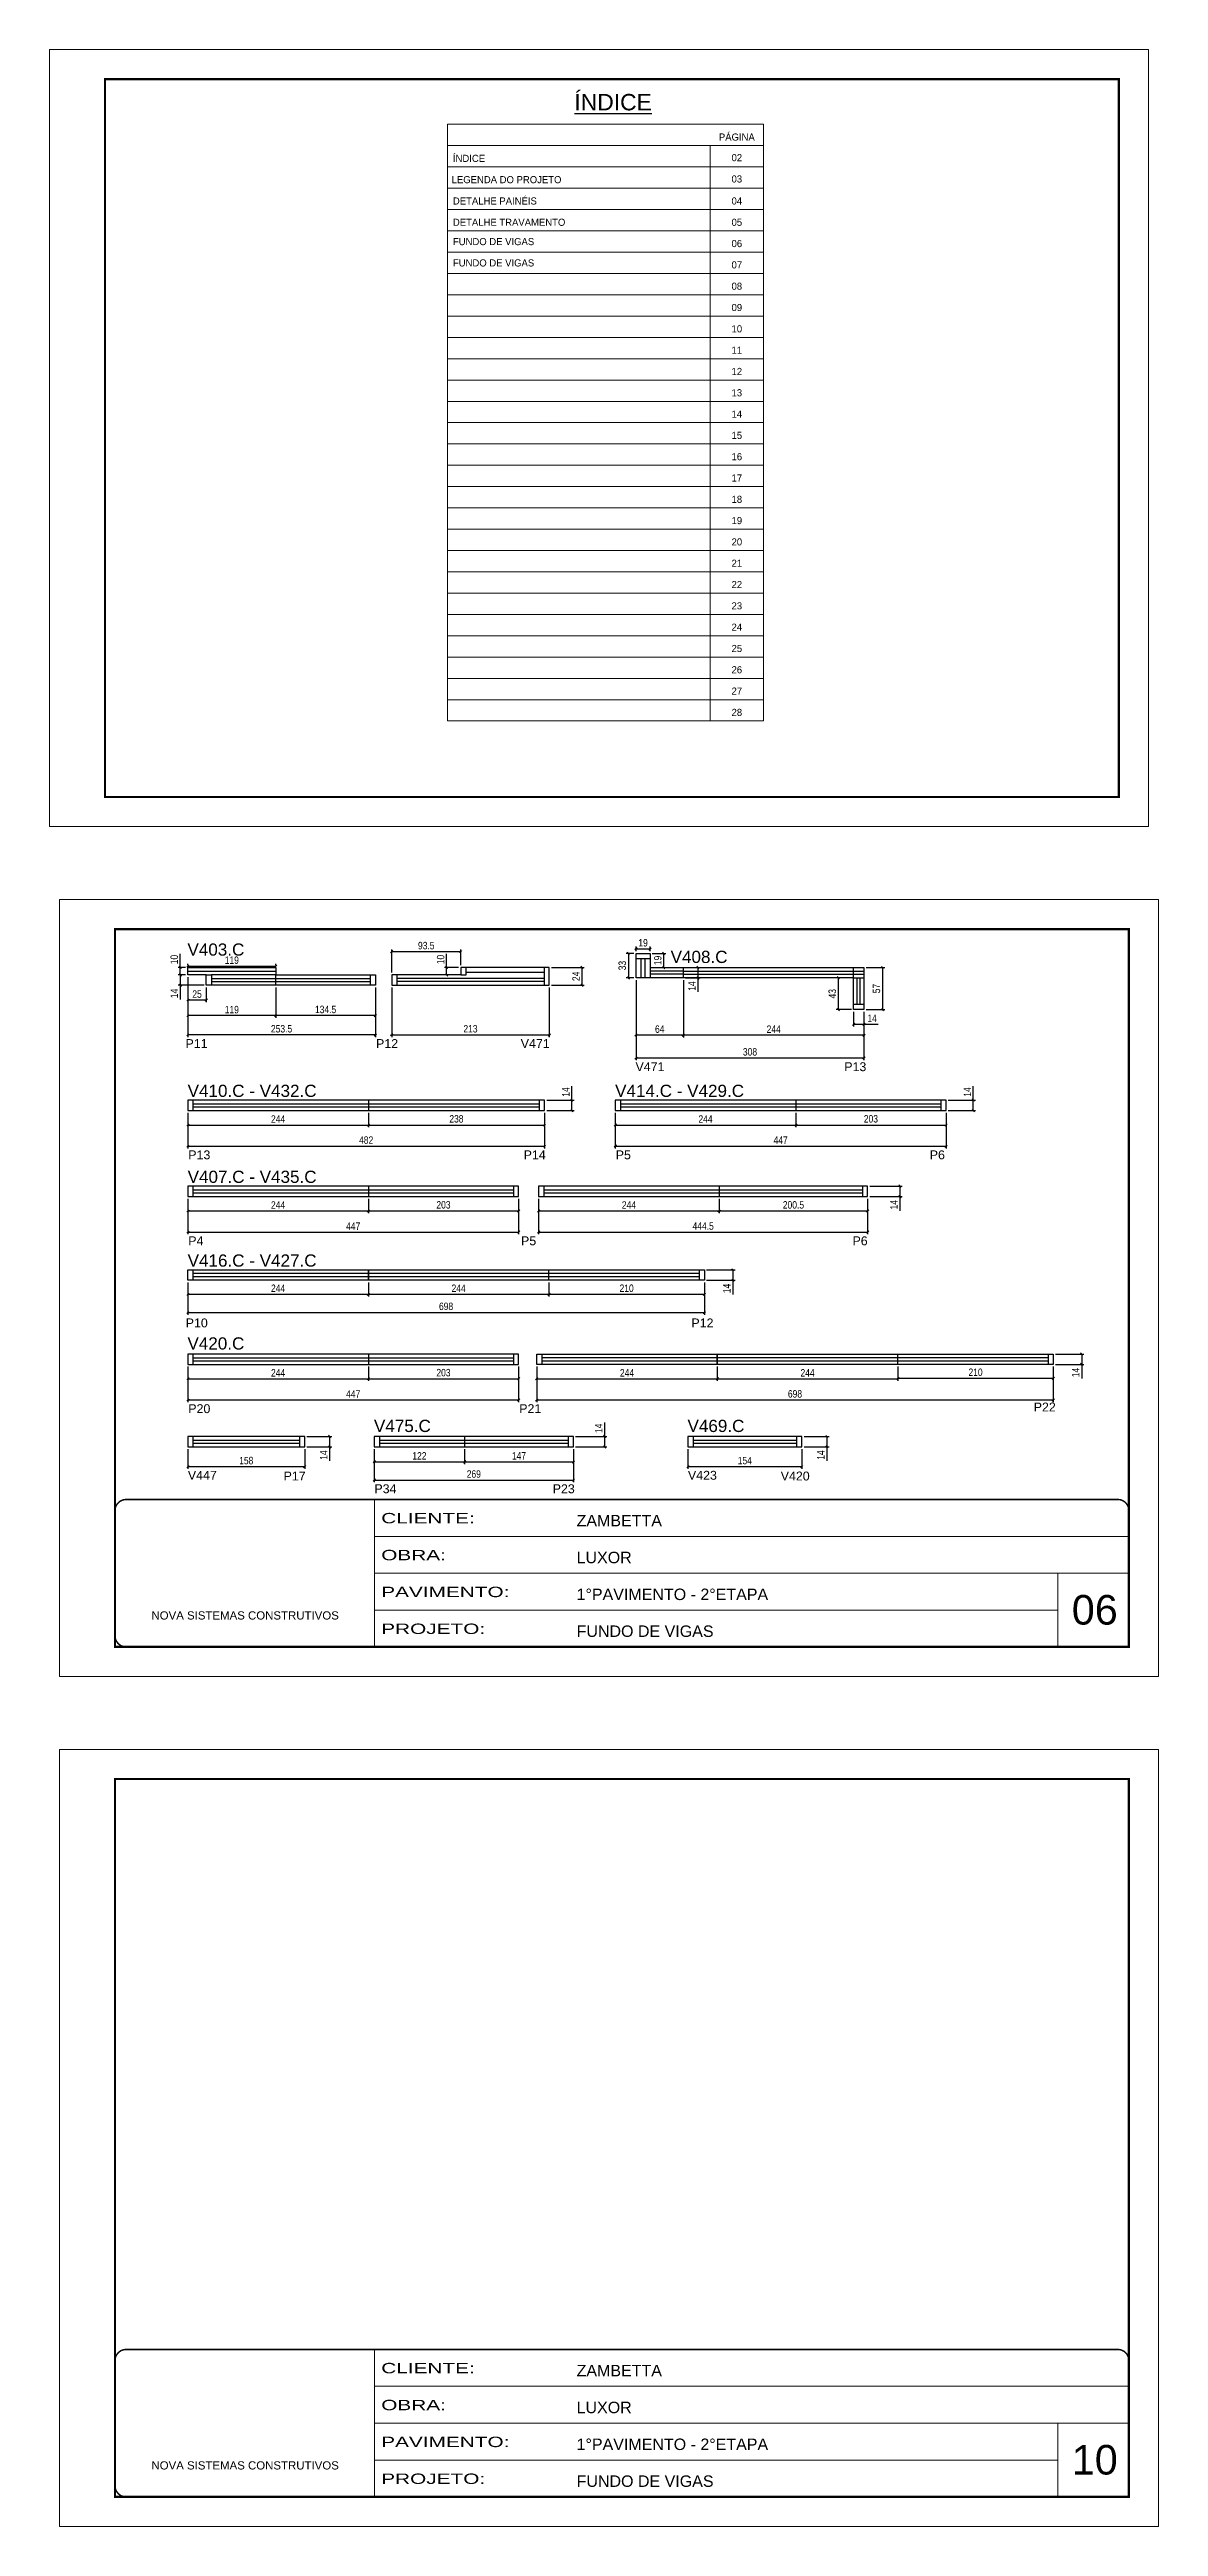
# Model space of a CAD drawing. Extents: x 1959 to 8212, y 239 to 4735.
# Drawn here: x 3544 to 5042, y 1388 to 4735 of the extents above; entities that cross this region are included whole.
import ezdxf
from ezdxf.enums import TextEntityAlignment as Align

# ---------------------------------------------------------------- set-up
doc = ezdxf.new("R2010")
doc.units = 0
doc.linetypes.add('CONTINUO', pattern=[0])
doc.linetypes.add('DASHED', pattern=[0.75, 0.5, -0.25])
for name, color, linetype in [('5', 5, 'Continuous'), ('COTA', 241, 'Continuous'), ('NOMENCLATURA', 7, 'Continuous'), ('Painéis', 200, 'Continuous'), ('SARR_2.2x10', 60, 'Continuous'), ('SARR_2.2x7', 40, 'Continuous'), ('SARR_EDITAR', 141, 'Continuous')]:
    doc.layers.add(name, color=color, linetype=linetype)
for name, color, linetype, lineweight in [('CARIMBO', 255, 'Continuous', 9), ('Folhas', 255, 'Continuous', 9), ('SARRAFO DE PRESSAO', 251, 'DASHED', 9)]:
    doc.layers.add(name, color=color, linetype=linetype, lineweight=lineweight)
doc.styles.add('ARIAL', font='arial.ttf')
doc.styles.add('COTA TECNICA', font='techl___.ttf', dxfattribs={"height": 10})
doc.styles.add('COTA TECNICA-50', font='techl___.ttf', dxfattribs={"height": 10})
doc.styles.get("Standard").update_dxf_attribs({"font": 'arial.ttf'})
doc.styles.add('Tecnologia', font='')
doc.styles.get('Tecnologia').set_extended_font_data('Forgotten Futurist')
doc.dimstyles.new('COTA PAINEL-50', dxfattribs={"dimtxt": 10, "dimasz": 3, "dimexe": 3, "dimexo": 3, "dimgap": 3, "dimtad": 1, "dimdec": 1, "dimzin": 12, "dimdsep": 46, "dimtxsty": 'COTA TECNICA-50', "dimblk1": 'OBLIQUE', "dimblk2": 'OBLIQUE', "dimsah": 1, "dimcen": 0.9, "dimclrd": 4, "dimclre": 4, "dimclrt": 240, "dimadec": 1, "dimazin": 3, "dimtfac": 1, "dimtdec": 1, "dimtmove": 0, "dimatfit": 3, "dimfxl": 1, "dimtolj": 1, "dimtzin": 12, "dimarcsym": 0})
doc.dimstyles.new('PAINEL', dxfattribs={"dimtxt": 10, "dimasz": 3, "dimexe": 3, "dimexo": 3, "dimgap": 3, "dimtad": 1, "dimdec": 1, "dimzin": 12, "dimdsep": 46, "dimtxsty": 'COTA TECNICA', "dimblk1": 'OBLIQUE', "dimblk2": 'OBLIQUE', "dimsah": 1, "dimcen": 0.9, "dimclrd": 4, "dimclre": 4, "dimclrt": 240, "dimadec": 1, "dimazin": 3, "dimtfac": 1, "dimtdec": 1, "dimtmove": 0, "dimatfit": 3, "dimfxl": 1, "dimtolj": 1, "dimtzin": 12, "dimarcsym": 0})

msp = doc.modelspace()

# ---------------------------------------------------------------- texts
at = {"color": 0, "linetype": 'Continuous', "ltscale": 5, "style": 'ARIAL'}
msp.add_text('%%UÍNDICE', height=22.118, dxfattribs=at).set_placement((4305.35, 4653.07), align=Align.CENTER)
at = {"layer": '5', "linetype": 'Continuous'}
for s, rotation, p in [('P11', 359.99996, (3727.47, 3385.94)), ('P12', 359.99996, (3984.94, 3385.94)), ('V471', 359.99996, (4180.46, 3385.94)), ('V471', 359.99996, (4335.59, 3354.66)), ('P13', 359.99996, (4617.72, 3354.66)), ('P13', 359.99996, (3731.25, 3235.57)), ('P14', 359.99996, (4184.46, 3235.57)), ('P5', 359.99996, (4308.89, 3235.57)), ('P6', 359.99996, (4733.19, 3235.57)), ('P4', 359.99996, (3731.25, 3119.4)), ('P5', 359.99996, (4180.9, 3119.4)), ('P6', 359.99996, (4628.84, 3119.4)), ('P10', 359.99996, (3727.78, 3008.45)), ('P12', 359.99996, (4411.11, 3008.45)), ('P20', 359.99996, (3731.25, 2892.58)), ('P21', 359.99996, (4178.46, 2892.58)), ('P22', 359.99996, (4873.69, 2894.79)), ('V447', 0.00004, (3730.68, 2802.55)), ('P17', 359.99996, (3860.06, 2801.55)), ('V423', 0.00004, (4406.43, 2802.55)), ('V420', 359.99996, (4531.8, 2801.55)), ('P34', 0.00004, (3982.72, 2784.34)), ('P23', 359.99996, (4223.69, 2784.34))]:
    msp.add_text(s, height=12, rotation=rotation, dxfattribs=at).set_placement(p)
at = {"layer": 'CARIMBO', "style": 'Tecnologia'}
for s, p in [('PÁGINA', (4472.53, 4612.18)), ('02', (4472.53, 4584.35)), ('03', (4472.53, 4555.55)), ('04', (4472.53, 4525.79)), ('05', (4472.53, 4496.99)), ('06', (4472.53, 4468.2)), ('07', (4472.53, 4439.4)), ('08', (4472.53, 4410.61)), ('09', (4472.53, 4381.81)), ('10', (4472.53, 4353.01)), ('11', (4472.53, 4324.22)), ('12', (4472.53, 4295.42)), ('13', (4472.53, 4266.62)), ('14', (4472.53, 4237.83)), ('15', (4472.53, 4209.03)), ('16', (4472.53, 4180.24)), ('17', (4472.53, 4151.44)), ('18', (4472.53, 4122.64)), ('19', (4472.53, 4093.85)), ('20', (4472.53, 4065.05)), ('21', (4472.53, 4036.25)), ('22', (4472.53, 4007.46)), ('23', (4472.53, 3978.66)), ('24', (4472.53, 3949.87)), ('25', (4472.53, 3921.07)), ('26', (4472.53, 3892.27)), ('27', (4472.53, 3863.48)), ('28', (4472.53, 3834.68))]:
    msp.add_text(s, height=9.599, dxfattribs=at).set_placement(p, align=Align.CENTER)
at = {"layer": 'CARIMBO'}
for s, height, style, p in [('ÍNDICE', 9.599, 'Tecnologia', (4088.86, 4583.38)), ('LEGENDA DO PROJETO', 9.5987, 'Tecnologia', (4087.15, 4554.59)), ('DETALHE PAINÉIS', 9.5987, 'Tecnologia', (4088.86, 4525.79)), ('DETALHE TRAVAMENTO', 9.5987, 'Tecnologia', (4088.86, 4496.99)), ('FUNDO DE VIGAS', 9.5987, 'Tecnologia', (4088.86, 4470.87)), ('FUNDO DE VIGAS', 9.5987, 'Tecnologia', (4088.86, 4442.08)), ('06', 40, 'ARIAL', (4925.13, 2606.79)), ('10', 40, 'ARIAL', (4925.13, 1458.21))]:
    msp.add_text(s, height=height, dxfattribs=dict(at, style=style)).set_placement(p)
at = {"layer": 'NOMENCLATURA', "linetype": 'Continuous'}
for s, p in [('V403.C', (3730.13, 3510.76)), ('V408.C', (4383.07, 3500.83)), ('V410.C - V432.C', (3730.4, 3319.84)), ('V414.C - V429.C', (4308.04, 3319.84)), ('V407.C - V435.C', (3730.4, 3203.68)), ('V416.C - V427.C', (3730.4, 3090.51)), ('V420.C', (3730.13, 2978.48)), ('V475.C', (3982.16, 2867.03)), ('V469.C', (4405.87, 2867.03))]:
    msp.add_text(s, height=16.5, dxfattribs=at).set_placement(p)

# ---------------------------------------------------------------- blocks, each defined once
blk = doc.blocks.new('9999999999')
at = {"color": 30, "linetype": 'CONTINUO'}
for p, q in [((98564.6, 34230.2), (98564.6, 34429.4)), ((98564.6, 34379.6), (99584, 34379.6)), ((98564.6, 34329.8), (99488, 34329.8)), ((99584, 34329.8), (99488, 34329.8)), ((99488, 34329.8), (99488, 34230.2)), ((98564.6, 34280), (99488, 34280))]:
    blk.add_line(p, q, dxfattribs=at)
at = {"color": 30, "linetype": 'CONTINUO', "const_width": 2}
blk.add_lwpolyline([(99584, 34230.2), (99584, 34414.4, 0.414214), (99569, 34429.4), (98229, 34429.4, 0.414214), (98214, 34414.4), (98214, 34245.2, 0.414214), (98229, 34230.2), (99584, 34230.2)], format="xyb", dxfattribs=at)
at = {"layer": 'Folhas'}
blk.add_lwpolyline([(98139, 34190.2), (99624, 34190.2), (99624, 35240.2), (98139, 35240.2)], close=True, dxfattribs=at)
at = {"layer": 'Folhas', "color": 30, "const_width": 3}
blk.add_lwpolyline([(98214, 34230.2), (99584, 34230.2), (99584, 35200.2), (98214, 35200.2)], close=True, dxfattribs=at)
at = {"color": 7, "linetype": 'Continuous', "ltscale": 5, "style": 'ARIAL'}
for s, height, p in [('ZAMBETTA', 15.48, (98837.7, 34393.1)), ('LUXOR', 15.48, (98837.7, 34343.3)), ('1°PAVIMENTO - 2°ETAPA', 15.483, (98837.7, 34293.5)), ('NOVA SISTEMAS CONSTRUTIVOS', 11.059, (98263.2, 34267.2)), ('FUNDO DE VIGAS', 15.483, (98837.7, 34243.7))]:
    blk.add_text(s, height=height, dxfattribs=at).set_placement(p)
at = {"layer": 'Folhas', "color": 7, "style": 'Tecnologia', "width": 1.5}
for s, p in [('CLIENTE:', (98573.7, 34397.2)), ('OBRA:', (98573.7, 34347.3)), ('PAVIMENTO:', (98573.7, 34297.5)), ('PROJETO:', (98573.7, 34247.7))]:
    blk.add_text(s, height=14, dxfattribs=at).set_placement(p)
blk = doc.blocks.new('_Oblique')
at = {"color": 0, "linetype": 'ByBlock', "lineweight": -2}
blk.add_line((-0.5, -0.5), (0.5, 0.5), dxfattribs=at)
blk = doc.blocks.new('*D17')
at = {"layer": 'COTA', "color": 4, "lineweight": -2, "transparency": 16777216}
for p, q in [((4006.1, 3467.8), (4006.1, 3400.7)), ((4219.1, 3467.8), (4219.1, 3400.7)), ((4006.1, 3403.7), (4219.1, 3403.7))]:
    blk.add_line(p, q, dxfattribs=at)
at = {"layer": 'Defpoints', "color": 0, "transparency": 16777216}
for p in [(4006.1, 3470.8), (4219.1, 3470.8), (4219.1, 3403.7)]:
    blk.add_point(p, dxfattribs=at)
at = {"layer": 'COTA', "color": 4, "lineweight": -2, "transparency": 16777216, "xscale": 3, "yscale": 3, "zscale": 3, "rotation": 180}
blk.add_blockref('_Oblique', (4006.1, 3403.7), dxfattribs=at)
at = {"layer": 'COTA', "color": 4, "lineweight": -2, "transparency": 16777216, "xscale": 3, "yscale": 3, "zscale": 3}
blk.add_blockref('_Oblique', (4219.1, 3403.7), dxfattribs=at)
at = {"layer": 'COTA', "color": 240, "transparency": 16777216, "insert": (4112.6, 3411.9), "char_height": 10, "attachment_point": 5, "style": 'COTA TECNICA'}
blk.add_mtext('\\A1;213', dxfattribs=at)
blk = doc.blocks.new('*D18')
at = {"layer": 'COTA', "color": 4, "lineweight": -2, "transparency": 16777216}
for p, q in [((3730.6, 3481.8), (3730.6, 3400.7)), ((3984.1, 3467.8), (3984.1, 3400.7)), ((3984.1, 3403.7), (3730.6, 3403.7))]:
    blk.add_line(p, q, dxfattribs=at)
at = {"layer": 'Defpoints', "color": 0, "transparency": 16777216}
for p in [(3730.6, 3484.8), (3984.1, 3470.8), (3730.6, 3403.7)]:
    blk.add_point(p, dxfattribs=at)
at = {"layer": 'COTA', "color": 4, "lineweight": -2, "transparency": 16777216, "xscale": 3, "yscale": 3, "zscale": 3, "rotation": 180}
blk.add_blockref('_Oblique', (3730.6, 3403.7), dxfattribs=at)
at = {"layer": 'COTA', "color": 4, "lineweight": -2, "transparency": 16777216, "xscale": 3, "yscale": 3, "zscale": 3}
blk.add_blockref('_Oblique', (3984.1, 3403.7), dxfattribs=at)
at = {"layer": 'COTA', "color": 240, "transparency": 16777216, "insert": (3857.3, 3411.9), "char_height": 10, "attachment_point": 5, "style": 'COTA TECNICA'}
blk.add_mtext('\\A1;253.5', dxfattribs=at)
blk = doc.blocks.new('*D19')
at = {"layer": 'COTA', "color": 4, "lineweight": -2, "transparency": 16777216}
for p, q in [((4222.1, 3494.8), (4266.4, 3494.8)), ((4263.4, 3470.8), (4263.4, 3494.8)), ((4222.1, 3470.8), (4266.4, 3470.8))]:
    blk.add_line(p, q, dxfattribs=at)
at = {"layer": 'Defpoints', "color": 0, "transparency": 16777216}
for p in [(4219.1, 3494.8), (4263.4, 3494.8), (4219.1, 3470.8)]:
    blk.add_point(p, dxfattribs=at)
at = {"layer": 'COTA', "color": 4, "lineweight": -2, "transparency": 16777216, "xscale": 3, "yscale": 3, "zscale": 3}
for p, rotation in [((4263.4, 3494.8), 90), ((4263.4, 3470.8), 270)]:
    blk.add_blockref('_Oblique', p, dxfattribs=dict(at, rotation=rotation))
at = {"layer": 'COTA', "color": 240, "transparency": 16777216, "insert": (4255.3, 3482.8), "char_height": 10, "attachment_point": 5, "rotation": 90, "style": 'COTA TECNICA'}
blk.add_mtext('\\A1;24', dxfattribs=at)
blk = doc.blocks.new('*D20')
at = {"layer": 'COTA', "color": 4, "lineweight": -2, "transparency": 16777216}
for p, q in [((3849.6, 3467.8), (3849.6, 3426.8)), ((3984.1, 3467.8), (3984.1, 3426.8)), ((3984.1, 3429.8), (3849.6, 3429.8))]:
    blk.add_line(p, q, dxfattribs=at)
at = {"layer": 'Defpoints', "color": 0, "transparency": 16777216}
for p in [(3849.6, 3470.8), (3984.1, 3470.8), (3849.6, 3429.8)]:
    blk.add_point(p, dxfattribs=at)
at = {"layer": 'COTA', "color": 4, "lineweight": -2, "transparency": 16777216, "xscale": 3, "yscale": 3, "zscale": 3, "rotation": 180}
blk.add_blockref('_Oblique', (3849.6, 3429.8), dxfattribs=at)
at = {"layer": 'COTA', "color": 4, "lineweight": -2, "transparency": 16777216, "xscale": 3, "yscale": 3, "zscale": 3}
blk.add_blockref('_Oblique', (3984.1, 3429.8), dxfattribs=at)
at = {"layer": 'COTA', "color": 240, "transparency": 16777216, "insert": (3916.8, 3438), "char_height": 10, "attachment_point": 5, "style": 'COTA TECNICA'}
blk.add_mtext('\\A1;134.5', dxfattribs=at)
blk = doc.blocks.new('*D21')
at = {"layer": 'COTA', "color": 4, "lineweight": -2, "transparency": 16777216}
for p, q in [((3730.6, 3481.8), (3730.6, 3426.8)), ((3849.6, 3467.8), (3849.6, 3426.8)), ((3849.6, 3429.8), (3730.6, 3429.8))]:
    blk.add_line(p, q, dxfattribs=at)
at = {"layer": 'Defpoints', "color": 0, "transparency": 16777216}
for p in [(3730.6, 3484.8), (3849.6, 3470.8), (3730.6, 3429.8)]:
    blk.add_point(p, dxfattribs=at)
at = {"layer": 'COTA', "color": 4, "lineweight": -2, "transparency": 16777216, "xscale": 3, "yscale": 3, "zscale": 3, "rotation": 180}
blk.add_blockref('_Oblique', (3730.6, 3429.8), dxfattribs=at)
at = {"layer": 'COTA', "color": 4, "lineweight": -2, "transparency": 16777216, "xscale": 3, "yscale": 3, "zscale": 3}
blk.add_blockref('_Oblique', (3849.6, 3429.8), dxfattribs=at)
at = {"layer": 'COTA', "color": 240, "transparency": 16777216, "insert": (3790.1, 3437.8), "char_height": 10, "attachment_point": 5, "style": 'COTA TECNICA'}
blk.add_mtext('\\A1;119', dxfattribs=at)
blk = doc.blocks.new('*D22')
at = {"layer": 'COTA', "color": 4, "lineweight": -2, "transparency": 16777216}
for p, q in [((3727.6, 3494.8), (3717.4, 3494.8)), ((3727.6, 3484.8), (3717.4, 3484.8)), ((3720.4, 3494.8), (3720.4, 3513.2)), ((3720.4, 3484.8), (3720.4, 3494.8))]:
    blk.add_line(p, q, dxfattribs=at)
at = {"layer": 'Defpoints', "color": 0, "transparency": 16777216}
for p in [(3720.4, 3494.8), (3730.6, 3494.8), (3730.6, 3484.8)]:
    blk.add_point(p, dxfattribs=at)
at = {"layer": 'COTA', "color": 4, "lineweight": -2, "transparency": 16777216, "xscale": 3, "yscale": 3, "zscale": 3}
for p, rotation in [((3720.4, 3494.8), 90), ((3720.4, 3484.8), 270)]:
    blk.add_blockref('_Oblique', p, dxfattribs=dict(at, rotation=rotation))
at = {"layer": 'COTA', "color": 240, "transparency": 16777216, "insert": (3712.3, 3505.5), "char_height": 10, "attachment_point": 5, "rotation": 90, "style": 'COTA TECNICA'}
blk.add_mtext('\\A1;10', dxfattribs=at)
blk = doc.blocks.new('*D23')
at = {"layer": 'COTA', "color": 4, "lineweight": -2, "transparency": 16777216}
for p, q in [((3730.6, 3497.8), (3730.6, 3499.5)), ((3730.6, 3496.5), (3849.6, 3496.5)), ((3849.6, 3497.8), (3849.6, 3499.5))]:
    blk.add_line(p, q, dxfattribs=at)
at = {"layer": 'Defpoints', "color": 0, "transparency": 16777216}
for p in [(3730.6, 3494.8), (3849.6, 3496.5), (3849.6, 3494.8)]:
    blk.add_point(p, dxfattribs=at)
at = {"layer": 'COTA', "color": 4, "lineweight": -2, "transparency": 16777216, "xscale": 3, "yscale": 3, "zscale": 3, "rotation": 180}
blk.add_blockref('_Oblique', (3730.6, 3496.5), dxfattribs=at)
at = {"layer": 'COTA', "color": 4, "lineweight": -2, "transparency": 16777216, "xscale": 3, "yscale": 3, "zscale": 3}
blk.add_blockref('_Oblique', (3849.6, 3496.5), dxfattribs=at)
at = {"layer": 'COTA', "color": 240, "transparency": 16777216, "insert": (3790.1, 3504.6), "char_height": 10, "attachment_point": 5, "style": 'COTA TECNICA'}
blk.add_mtext('\\A1;119', dxfattribs=at)
blk = doc.blocks.new('*D24')
at = {"layer": 'COTA', "color": 4, "lineweight": -2, "transparency": 16777216}
for p, q in [((4006.1, 3487.8), (4006.1, 3519)), ((4099.6, 3516), (4006.1, 3516)), ((4099.6, 3497.8), (4099.6, 3519))]:
    blk.add_line(p, q, dxfattribs=at)
at = {"layer": 'Defpoints', "color": 0, "transparency": 16777216}
for p in [(4006.1, 3516), (4006.1, 3484.8), (4099.6, 3494.8)]:
    blk.add_point(p, dxfattribs=at)
at = {"layer": 'COTA', "color": 4, "lineweight": -2, "transparency": 16777216, "xscale": 3, "yscale": 3, "zscale": 3, "rotation": 180}
blk.add_blockref('_Oblique', (4006.1, 3516), dxfattribs=at)
at = {"layer": 'COTA', "color": 4, "lineweight": -2, "transparency": 16777216, "xscale": 3, "yscale": 3, "zscale": 3}
blk.add_blockref('_Oblique', (4099.6, 3516), dxfattribs=at)
at = {"layer": 'COTA', "color": 240, "transparency": 16777216, "insert": (4052.8, 3524.3), "char_height": 10, "attachment_point": 5, "style": 'COTA TECNICA'}
blk.add_mtext('\\A1;93.5', dxfattribs=at)
blk = doc.blocks.new('*D25')
at = {"layer": 'COTA', "color": 4, "lineweight": -2, "transparency": 16777216}
for p, q in [((4096.6, 3494.8), (4077.4, 3494.8)), ((4096.6, 3484.8), (4077.4, 3484.8)), ((4080.4, 3494.8), (4080.4, 3513.2)), ((4080.4, 3484.8), (4080.4, 3494.8))]:
    blk.add_line(p, q, dxfattribs=at)
at = {"layer": 'Defpoints', "color": 0, "transparency": 16777216}
for p in [(4080.4, 3494.8), (4099.6, 3494.8), (4099.6, 3484.8)]:
    blk.add_point(p, dxfattribs=at)
at = {"layer": 'COTA', "color": 4, "lineweight": -2, "transparency": 16777216, "xscale": 3, "yscale": 3, "zscale": 3}
for p, rotation in [((4080.4, 3494.8), 90), ((4080.4, 3484.8), 270)]:
    blk.add_blockref('_Oblique', p, dxfattribs=dict(at, rotation=rotation))
at = {"layer": 'COTA', "color": 240, "transparency": 16777216, "insert": (4072.3, 3505.5), "char_height": 10, "attachment_point": 5, "rotation": 90, "style": 'COTA TECNICA'}
blk.add_mtext('\\A1;10', dxfattribs=at)
blk = doc.blocks.new('*D26')
at = {"layer": 'COTA', "color": 4, "lineweight": -2, "transparency": 16777216}
for p, q in [((3727.6, 3484.8), (3717.4, 3484.8)), ((3720.4, 3484.8), (3720.4, 3470.8)), ((3752.6, 3470.8), (3717.4, 3470.8)), ((3720.4, 3470.8), (3720.4, 3451.7))]:
    blk.add_line(p, q, dxfattribs=at)
at = {"layer": 'Defpoints', "color": 0, "transparency": 16777216}
for p in [(3730.6, 3484.8), (3720.4, 3470.8), (3755.6, 3470.8)]:
    blk.add_point(p, dxfattribs=at)
at = {"layer": 'COTA', "color": 4, "lineweight": -2, "transparency": 16777216, "xscale": 3, "yscale": 3, "zscale": 3}
for p, rotation in [((3720.4, 3484.8), 90), ((3720.4, 3470.8), 270)]:
    blk.add_blockref('_Oblique', p, dxfattribs=dict(at, rotation=rotation))
at = {"layer": 'COTA', "color": 240, "transparency": 16777216, "insert": (3712.3, 3459.7), "char_height": 10, "attachment_point": 5, "rotation": 90, "style": 'COTA TECNICA'}
blk.add_mtext('\\A1;14', dxfattribs=at)
blk = doc.blocks.new('*D27')
at = {"layer": 'COTA', "color": 4, "lineweight": -2, "transparency": 16777216}
for p, q in [((3730.6, 3481.8), (3730.6, 3447.7)), ((3755.6, 3450.7), (3730.6, 3450.7)), ((3755.6, 3467.8), (3755.6, 3447.7))]:
    blk.add_line(p, q, dxfattribs=at)
at = {"layer": 'Defpoints', "color": 0, "transparency": 16777216}
for p in [(3730.6, 3484.8), (3730.6, 3450.7), (3755.6, 3470.8)]:
    blk.add_point(p, dxfattribs=at)
at = {"layer": 'COTA', "color": 4, "lineweight": -2, "transparency": 16777216, "xscale": 3, "yscale": 3, "zscale": 3, "rotation": 180}
blk.add_blockref('_Oblique', (3730.6, 3450.7), dxfattribs=at)
at = {"layer": 'COTA', "color": 4, "lineweight": -2, "transparency": 16777216, "xscale": 3, "yscale": 3, "zscale": 3}
blk.add_blockref('_Oblique', (3755.6, 3450.7), dxfattribs=at)
at = {"layer": 'COTA', "color": 240, "transparency": 16777216, "insert": (3743.1, 3458.8), "char_height": 10, "attachment_point": 5, "style": 'COTA TECNICA'}
blk.add_mtext('\\A1;25', dxfattribs=at)
blk = doc.blocks.new('*D11')
at = {"layer": 'COTA', "color": 4, "lineweight": -2, "transparency": 16777216}
for p, q in [((4647.3, 3494.8), (4672.4, 3494.8)), ((4669.4, 3494.8), (4669.4, 3437.8)), ((4647.3, 3437.8), (4672.4, 3437.8))]:
    blk.add_line(p, q, dxfattribs=at)
at = {"layer": 'Defpoints', "color": 0, "transparency": 16777216}
for p in [(4644.3, 3494.8), (4644.3, 3437.8), (4669.4, 3437.8)]:
    blk.add_point(p, dxfattribs=at)
at = {"layer": 'COTA', "color": 4, "lineweight": -2, "transparency": 16777216, "xscale": 3, "yscale": 3, "zscale": 3}
for p, rotation in [((4669.4, 3494.8), 90), ((4669.4, 3437.8), 270)]:
    blk.add_blockref('_Oblique', p, dxfattribs=dict(at, rotation=rotation))
at = {"layer": 'COTA', "color": 240, "transparency": 16777216, "insert": (4661.2, 3466.3), "char_height": 10, "attachment_point": 5, "rotation": 90, "style": 'COTA TECNICA'}
blk.add_mtext('\\A1;57', dxfattribs=at)
blk = doc.blocks.new('*D12')
at = {"layer": 'COTA', "color": 4, "lineweight": -2, "transparency": 16777216}
for p, q in [((4336.3, 3516.8), (4336.3, 3523)), ((4336.3, 3520), (4355.3, 3520)), ((4355.3, 3516.8), (4355.3, 3523))]:
    blk.add_line(p, q, dxfattribs=at)
at = {"layer": 'Defpoints', "color": 0, "transparency": 16777216}
for p in [(4355.3, 3520), (4336.3, 3513.8), (4355.3, 3513.8)]:
    blk.add_point(p, dxfattribs=at)
at = {"layer": 'COTA', "color": 4, "lineweight": -2, "transparency": 16777216, "xscale": 3, "yscale": 3, "zscale": 3, "rotation": 180}
blk.add_blockref('_Oblique', (4336.3, 3520), dxfattribs=at)
at = {"layer": 'COTA', "color": 4, "lineweight": -2, "transparency": 16777216, "xscale": 3, "yscale": 3, "zscale": 3}
blk.add_blockref('_Oblique', (4355.3, 3520), dxfattribs=at)
at = {"layer": 'COTA', "color": 240, "transparency": 16777216, "insert": (4345.8, 3528.1), "char_height": 10, "attachment_point": 5, "style": 'COTA TECNICA'}
blk.add_mtext('\\A1;19', dxfattribs=at)
blk = doc.blocks.new('*D13')
at = {"layer": 'COTA', "color": 4, "lineweight": -2, "transparency": 16777216}
for p, q in [((4358.3, 3513.8), (4376.7, 3513.8)), ((4358.3, 3494.8), (4376.7, 3494.8)), ((4373.7, 3494.8), (4373.7, 3513.8))]:
    blk.add_line(p, q, dxfattribs=at)
at = {"layer": 'Defpoints', "color": 0, "transparency": 16777216}
for p in [(4355.3, 3513.8), (4355.3, 3494.8), (4373.7, 3513.8)]:
    blk.add_point(p, dxfattribs=at)
at = {"layer": 'COTA', "color": 4, "lineweight": -2, "transparency": 16777216, "xscale": 3, "yscale": 3, "zscale": 3}
for p, rotation in [((4373.7, 3513.8), 90), ((4373.7, 3494.8), 270)]:
    blk.add_blockref('_Oblique', p, dxfattribs=dict(at, rotation=rotation))
at = {"layer": 'COTA', "color": 240, "transparency": 16777216, "insert": (4365.7, 3504.3), "char_height": 10, "attachment_point": 5, "rotation": 90, "style": 'COTA TECNICA'}
blk.add_mtext('\\A1;19', dxfattribs=at)
blk = doc.blocks.new('*D14')
at = {"layer": 'COTA', "color": 4, "lineweight": -2, "transparency": 16777216}
for p, q in [((4336.3, 3477.8), (4336.3, 3369.4)), ((4644.3, 3434.8), (4644.3, 3369.4)), ((4644.3, 3372.4), (4336.3, 3372.4))]:
    blk.add_line(p, q, dxfattribs=at)
at = {"layer": 'Defpoints', "color": 0, "transparency": 16777216}
for p in [(4336.3, 3480.8), (4644.3, 3437.8), (4336.3, 3372.4)]:
    blk.add_point(p, dxfattribs=at)
at = {"layer": 'COTA', "color": 4, "lineweight": -2, "transparency": 16777216, "xscale": 3, "yscale": 3, "zscale": 3, "rotation": 180}
blk.add_blockref('_Oblique', (4336.3, 3372.4), dxfattribs=at)
at = {"layer": 'COTA', "color": 4, "lineweight": -2, "transparency": 16777216, "xscale": 3, "yscale": 3, "zscale": 3}
blk.add_blockref('_Oblique', (4644.3, 3372.4), dxfattribs=at)
at = {"layer": 'COTA', "color": 240, "transparency": 16777216, "insert": (4490.3, 3380.7), "char_height": 10, "attachment_point": 5, "style": 'COTA TECNICA'}
blk.add_mtext('\\A1;308', dxfattribs=at)
blk = doc.blocks.new('*D28')
at = {"layer": 'COTA', "color": 4, "lineweight": -2, "transparency": 16777216}
for p, q in [((4400.3, 3477.8), (4400.3, 3400.3)), ((4644.3, 3434.8), (4644.3, 3400.3)), ((4644.3, 3403.3), (4400.3, 3403.3))]:
    blk.add_line(p, q, dxfattribs=at)
at = {"layer": 'Defpoints', "color": 0, "transparency": 16777216}
for p in [(4400.3, 3480.8), (4644.3, 3437.8), (4400.3, 3403.3)]:
    blk.add_point(p, dxfattribs=at)
at = {"layer": 'COTA', "color": 4, "lineweight": -2, "transparency": 16777216, "xscale": 3, "yscale": 3, "zscale": 3, "rotation": 180}
blk.add_blockref('_Oblique', (4400.3, 3403.3), dxfattribs=at)
at = {"layer": 'COTA', "color": 4, "lineweight": -2, "transparency": 16777216, "xscale": 3, "yscale": 3, "zscale": 3}
blk.add_blockref('_Oblique', (4644.3, 3403.3), dxfattribs=at)
at = {"layer": 'COTA', "color": 240, "transparency": 16777216, "insert": (4522.3, 3411.4), "char_height": 10, "attachment_point": 5, "style": 'COTA TECNICA'}
blk.add_mtext('\\A1;244', dxfattribs=at)
blk = doc.blocks.new('*D29')
at = {"layer": 'COTA', "color": 4, "lineweight": -2, "transparency": 16777216}
for p, q in [((4336.3, 3477.8), (4336.3, 3400.3)), ((4400.3, 3477.8), (4400.3, 3400.3)), ((4400.3, 3403.3), (4336.3, 3403.3))]:
    blk.add_line(p, q, dxfattribs=at)
at = {"layer": 'Defpoints', "color": 0, "transparency": 16777216}
for p in [(4336.3, 3480.8), (4400.3, 3480.8), (4336.3, 3403.3)]:
    blk.add_point(p, dxfattribs=at)
at = {"layer": 'COTA', "color": 4, "lineweight": -2, "transparency": 16777216, "xscale": 3, "yscale": 3, "zscale": 3, "rotation": 180}
blk.add_blockref('_Oblique', (4336.3, 3403.3), dxfattribs=at)
at = {"layer": 'COTA', "color": 4, "lineweight": -2, "transparency": 16777216, "xscale": 3, "yscale": 3, "zscale": 3}
blk.add_blockref('_Oblique', (4400.3, 3403.3), dxfattribs=at)
at = {"layer": 'COTA', "color": 240, "transparency": 16777216, "insert": (4368.3, 3411.4), "char_height": 10, "attachment_point": 5, "style": 'COTA TECNICA'}
blk.add_mtext('\\A1;64', dxfattribs=at)
blk = doc.blocks.new('*D15')
at = {"layer": 'COTA', "color": 4, "lineweight": -2, "transparency": 16777216}
for p, q in [((4630.3, 3434.8), (4630.3, 3415)), ((4630.3, 3418), (4644.3, 3418)), ((4644.3, 3434.8), (4644.3, 3415)), ((4644.3, 3418), (4663.4, 3418))]:
    blk.add_line(p, q, dxfattribs=at)
at = {"layer": 'Defpoints', "color": 0, "transparency": 16777216}
for p in [(4630.3, 3437.8), (4644.3, 3437.8), (4644.3, 3418)]:
    blk.add_point(p, dxfattribs=at)
at = {"layer": 'COTA', "color": 4, "lineweight": -2, "transparency": 16777216, "xscale": 3, "yscale": 3, "zscale": 3, "rotation": 180}
blk.add_blockref('_Oblique', (4630.3, 3418), dxfattribs=at)
at = {"layer": 'COTA', "color": 4, "lineweight": -2, "transparency": 16777216, "xscale": 3, "yscale": 3, "zscale": 3}
blk.add_blockref('_Oblique', (4644.3, 3418), dxfattribs=at)
at = {"layer": 'COTA', "color": 240, "transparency": 16777216, "insert": (4655.3, 3426.1), "char_height": 10, "attachment_point": 5, "style": 'COTA TECNICA'}
blk.add_mtext('\\A1;14', dxfattribs=at)
blk = doc.blocks.new('*D16')
at = {"layer": 'COTA', "color": 4, "lineweight": -2, "transparency": 16777216}
for p, q in [((4627.3, 3480.8), (4606.7, 3480.8)), ((4609.7, 3437.8), (4609.7, 3480.8)), ((4627.3, 3437.8), (4606.7, 3437.8))]:
    blk.add_line(p, q, dxfattribs=at)
at = {"layer": 'Defpoints', "color": 0, "transparency": 16777216}
for p in [(4609.7, 3480.8), (4630.3, 3480.8), (4630.3, 3437.8)]:
    blk.add_point(p, dxfattribs=at)
at = {"layer": 'COTA', "color": 4, "lineweight": -2, "transparency": 16777216, "xscale": 3, "yscale": 3, "zscale": 3}
for p, rotation in [((4609.7, 3480.8), 90), ((4609.7, 3437.8), 270)]:
    blk.add_blockref('_Oblique', p, dxfattribs=dict(at, rotation=rotation))
at = {"layer": 'COTA', "color": 240, "transparency": 16777216, "insert": (4601.5, 3459.3), "char_height": 10, "attachment_point": 5, "rotation": 90, "style": 'COTA TECNICA'}
blk.add_mtext('\\A1;43', dxfattribs=at)
blk = doc.blocks.new('*D30')
at = {"layer": 'COTA', "color": 4, "lineweight": -2, "transparency": 16777216}
for p, q in [((4403.3, 3494.8), (4422.9, 3494.8)), ((4419.9, 3494.8), (4419.9, 3480.8)), ((4403.3, 3480.8), (4422.9, 3480.8)), ((4419.9, 3480.8), (4419.9, 3461.7))]:
    blk.add_line(p, q, dxfattribs=at)
at = {"layer": 'Defpoints', "color": 0, "transparency": 16777216}
for p in [(4400.3, 3494.8), (4400.3, 3480.8), (4419.9, 3480.8)]:
    blk.add_point(p, dxfattribs=at)
at = {"layer": 'COTA', "color": 4, "lineweight": -2, "transparency": 16777216, "xscale": 3, "yscale": 3, "zscale": 3}
for p, rotation in [((4419.9, 3494.8), 90), ((4419.9, 3480.8), 270)]:
    blk.add_blockref('_Oblique', p, dxfattribs=dict(at, rotation=rotation))
at = {"layer": 'COTA', "color": 240, "transparency": 16777216, "insert": (4411.8, 3469.7), "char_height": 10, "attachment_point": 5, "rotation": 90, "style": 'COTA TECNICA'}
blk.add_mtext('\\A1;14', dxfattribs=at)
blk = doc.blocks.new('*D31')
at = {"layer": 'COTA', "color": 4, "linetype": 'ByBlock', "lineweight": -2, "transparency": 16777216}
for p, q in [((3730.6, 3298.4), (3730.6, 3250.3)), ((4212.6, 3298.4), (4212.6, 3250.3)), ((3730.6, 3253.3), (4212.6, 3253.3))]:
    blk.add_line(p, q, dxfattribs=at)
at = {"layer": 'Defpoints', "color": 0, "linetype": 'ByBlock', "transparency": 16777216}
for p in [(3730.6, 3301.4), (4212.6, 3301.4), (4212.6, 3253.3)]:
    blk.add_point(p, dxfattribs=at)
at = {"layer": 'COTA', "color": 4, "linetype": 'ByBlock', "lineweight": -2, "transparency": 16777216, "xscale": 3, "yscale": 3, "zscale": 3, "rotation": 180}
blk.add_blockref('_Oblique', (3730.6, 3253.3), dxfattribs=at)
at = {"layer": 'COTA', "color": 4, "linetype": 'ByBlock', "lineweight": -2, "transparency": 16777216, "xscale": 3, "yscale": 3, "zscale": 3}
blk.add_blockref('_Oblique', (4212.6, 3253.3), dxfattribs=at)
at = {"layer": 'COTA', "color": 240, "linetype": 'ByBlock', "transparency": 16777216, "insert": (3971.6, 3261.4), "char_height": 10, "attachment_point": 5, "style": 'COTA TECNICA-50'}
blk.add_mtext('\\A1;482', dxfattribs=at)
blk = doc.blocks.new('*D32')
at = {"layer": 'COTA', "color": 4, "lineweight": -2, "transparency": 16777216}
for p, q in [((3730.6, 3298.4), (3730.6, 3278.9)), ((3730.6, 3281.9), (3974.6, 3281.9)), ((3974.6, 3298.4), (3974.6, 3278.9))]:
    blk.add_line(p, q, dxfattribs=at)
at = {"layer": 'Defpoints', "color": 0, "transparency": 16777216}
for p in [(3730.6, 3301.4), (3974.6, 3301.4), (3974.6, 3281.9)]:
    blk.add_point(p, dxfattribs=at)
at = {"layer": 'COTA', "color": 4, "lineweight": -2, "transparency": 16777216, "xscale": 3, "yscale": 3, "zscale": 3, "rotation": 180}
blk.add_blockref('_Oblique', (3730.6, 3281.9), dxfattribs=at)
at = {"layer": 'COTA', "color": 4, "lineweight": -2, "transparency": 16777216, "xscale": 3, "yscale": 3, "zscale": 3}
blk.add_blockref('_Oblique', (3974.6, 3281.9), dxfattribs=at)
at = {"layer": 'COTA', "color": 240, "transparency": 16777216, "insert": (3852.6, 3290), "char_height": 10, "attachment_point": 5, "style": 'COTA TECNICA'}
blk.add_mtext('\\A1;244', dxfattribs=at)
blk = doc.blocks.new('*D33')
at = {"layer": 'COTA', "color": 4, "lineweight": -2, "transparency": 16777216}
for p, q in [((3974.6, 3298.4), (3974.6, 3278.9)), ((3974.6, 3281.9), (4212.6, 3281.9)), ((4212.6, 3298.4), (4212.6, 3278.9))]:
    blk.add_line(p, q, dxfattribs=at)
at = {"layer": 'Defpoints', "color": 0, "transparency": 16777216}
for p in [(3974.6, 3301.4), (4212.6, 3301.4), (4212.6, 3281.9)]:
    blk.add_point(p, dxfattribs=at)
at = {"layer": 'COTA', "color": 4, "lineweight": -2, "transparency": 16777216, "xscale": 3, "yscale": 3, "zscale": 3, "rotation": 180}
blk.add_blockref('_Oblique', (3974.6, 3281.9), dxfattribs=at)
at = {"layer": 'COTA', "color": 4, "lineweight": -2, "transparency": 16777216, "xscale": 3, "yscale": 3, "zscale": 3}
blk.add_blockref('_Oblique', (4212.6, 3281.9), dxfattribs=at)
at = {"layer": 'COTA', "color": 240, "transparency": 16777216, "insert": (4093.6, 3290.2), "char_height": 10, "attachment_point": 5, "style": 'COTA TECNICA'}
blk.add_mtext('\\A1;238', dxfattribs=at)
blk = doc.blocks.new('*D34')
at = {"layer": 'COTA', "color": 4, "lineweight": -2, "transparency": 16777216}
for p, q in [((4215.6, 3315.4), (4252.5, 3315.4)), ((4249.5, 3315.4), (4249.5, 3334.5)), ((4249.5, 3301.4), (4249.5, 3315.4)), ((4215.6, 3301.4), (4252.5, 3301.4))]:
    blk.add_line(p, q, dxfattribs=at)
at = {"layer": 'Defpoints', "color": 0, "transparency": 16777216}
for p in [(4212.6, 3315.4), (4249.5, 3315.4), (4212.6, 3301.4)]:
    blk.add_point(p, dxfattribs=at)
at = {"layer": 'COTA', "color": 4, "lineweight": -2, "transparency": 16777216, "xscale": 3, "yscale": 3, "zscale": 3}
for p, rotation in [((4249.5, 3315.4), 90), ((4249.5, 3301.4), 270)]:
    blk.add_blockref('_Oblique', p, dxfattribs=dict(at, rotation=rotation))
at = {"layer": 'COTA', "color": 240, "transparency": 16777216, "insert": (4241.4, 3326.5), "char_height": 10, "attachment_point": 5, "rotation": 90, "style": 'COTA TECNICA'}
blk.add_mtext('\\A1;14', dxfattribs=at)
blk = doc.blocks.new('*D35')
at = {"layer": 'COTA', "color": 4, "linetype": 'ByBlock', "lineweight": -2, "transparency": 16777216}
for p, q in [((3730.6, 3182.2), (3730.6, 3134.2)), ((4177.6, 3182.2), (4177.6, 3134.2)), ((3730.6, 3137.2), (4177.6, 3137.2))]:
    blk.add_line(p, q, dxfattribs=at)
at = {"layer": 'Defpoints', "color": 0, "linetype": 'ByBlock', "transparency": 16777216}
for p in [(3730.6, 3185.2), (4177.6, 3185.2), (4177.6, 3137.2)]:
    blk.add_point(p, dxfattribs=at)
at = {"layer": 'COTA', "color": 4, "linetype": 'ByBlock', "lineweight": -2, "transparency": 16777216, "xscale": 3, "yscale": 3, "zscale": 3, "rotation": 180}
blk.add_blockref('_Oblique', (3730.6, 3137.2), dxfattribs=at)
at = {"layer": 'COTA', "color": 4, "linetype": 'ByBlock', "lineweight": -2, "transparency": 16777216, "xscale": 3, "yscale": 3, "zscale": 3}
blk.add_blockref('_Oblique', (4177.6, 3137.2), dxfattribs=at)
at = {"layer": 'COTA', "color": 240, "linetype": 'ByBlock', "transparency": 16777216, "insert": (3954.1, 3145.2), "char_height": 10, "attachment_point": 5, "style": 'COTA TECNICA-50'}
blk.add_mtext('\\A1;447', dxfattribs=at)
blk = doc.blocks.new('*D36')
at = {"layer": 'COTA', "color": 4, "lineweight": -2, "transparency": 16777216}
for p, q in [((3730.6, 3182.2), (3730.6, 3162.8)), ((3974.6, 3182.2), (3974.6, 3162.8)), ((3730.6, 3165.8), (3974.6, 3165.8))]:
    blk.add_line(p, q, dxfattribs=at)
at = {"layer": 'Defpoints', "color": 0, "transparency": 16777216}
for p in [(3730.6, 3185.2), (3974.6, 3185.2), (3974.6, 3165.8)]:
    blk.add_point(p, dxfattribs=at)
at = {"layer": 'COTA', "color": 4, "lineweight": -2, "transparency": 16777216, "xscale": 3, "yscale": 3, "zscale": 3, "rotation": 180}
blk.add_blockref('_Oblique', (3730.6, 3165.8), dxfattribs=at)
at = {"layer": 'COTA', "color": 4, "lineweight": -2, "transparency": 16777216, "xscale": 3, "yscale": 3, "zscale": 3}
blk.add_blockref('_Oblique', (3974.6, 3165.8), dxfattribs=at)
at = {"layer": 'COTA', "color": 240, "transparency": 16777216, "insert": (3852.6, 3173.8), "char_height": 10, "attachment_point": 5, "style": 'COTA TECNICA'}
blk.add_mtext('\\A1;244', dxfattribs=at)
blk = doc.blocks.new('*D37')
at = {"layer": 'COTA', "color": 4, "lineweight": -2, "transparency": 16777216}
for p, q in [((3974.6, 3182.2), (3974.6, 3162.8)), ((4177.6, 3182.2), (4177.6, 3162.8)), ((3974.6, 3165.8), (4177.6, 3165.8))]:
    blk.add_line(p, q, dxfattribs=at)
at = {"layer": 'Defpoints', "color": 0, "transparency": 16777216}
for p in [(3974.6, 3185.2), (4177.6, 3185.2), (4177.6, 3165.8)]:
    blk.add_point(p, dxfattribs=at)
at = {"layer": 'COTA', "color": 4, "lineweight": -2, "transparency": 16777216, "xscale": 3, "yscale": 3, "zscale": 3, "rotation": 180}
blk.add_blockref('_Oblique', (3974.6, 3165.8), dxfattribs=at)
at = {"layer": 'COTA', "color": 4, "lineweight": -2, "transparency": 16777216, "xscale": 3, "yscale": 3, "zscale": 3}
blk.add_blockref('_Oblique', (4177.6, 3165.8), dxfattribs=at)
at = {"layer": 'COTA', "color": 240, "transparency": 16777216, "insert": (4076.1, 3174), "char_height": 10, "attachment_point": 5, "style": 'COTA TECNICA'}
blk.add_mtext('\\A1;203', dxfattribs=at)
blk = doc.blocks.new('*D38')
at = {"layer": 'COTA', "color": 4, "linetype": 'ByBlock', "lineweight": -2, "transparency": 16777216}
for p, q in [((4204.7, 3182.2), (4204.7, 3134.2)), ((4649.2, 3182.2), (4649.2, 3134.2)), ((4204.7, 3137.2), (4649.2, 3137.2))]:
    blk.add_line(p, q, dxfattribs=at)
at = {"layer": 'Defpoints', "color": 0, "linetype": 'ByBlock', "transparency": 16777216}
for p in [(4204.7, 3185.2), (4649.2, 3185.2), (4649.2, 3137.2)]:
    blk.add_point(p, dxfattribs=at)
at = {"layer": 'COTA', "color": 4, "linetype": 'ByBlock', "lineweight": -2, "transparency": 16777216, "xscale": 3, "yscale": 3, "zscale": 3, "rotation": 180}
blk.add_blockref('_Oblique', (4204.7, 3137.2), dxfattribs=at)
at = {"layer": 'COTA', "color": 4, "linetype": 'ByBlock', "lineweight": -2, "transparency": 16777216, "xscale": 3, "yscale": 3, "zscale": 3}
blk.add_blockref('_Oblique', (4649.2, 3137.2), dxfattribs=at)
at = {"layer": 'COTA', "color": 240, "linetype": 'ByBlock', "transparency": 16777216, "insert": (4427, 3145.3), "char_height": 10, "attachment_point": 5, "style": 'COTA TECNICA-50'}
blk.add_mtext('\\A1;444.5', dxfattribs=at)
blk = doc.blocks.new('*D39')
at = {"layer": 'COTA', "color": 4, "lineweight": -2, "transparency": 16777216}
for p, q in [((4204.7, 3182.2), (4204.7, 3162.8)), ((4448.7, 3182.2), (4448.7, 3162.8)), ((4204.7, 3165.8), (4448.7, 3165.8))]:
    blk.add_line(p, q, dxfattribs=at)
at = {"layer": 'Defpoints', "color": 0, "transparency": 16777216}
for p in [(4204.7, 3185.2), (4448.7, 3185.2), (4448.7, 3165.8)]:
    blk.add_point(p, dxfattribs=at)
at = {"layer": 'COTA', "color": 4, "lineweight": -2, "transparency": 16777216, "xscale": 3, "yscale": 3, "zscale": 3, "rotation": 180}
blk.add_blockref('_Oblique', (4204.7, 3165.8), dxfattribs=at)
at = {"layer": 'COTA', "color": 4, "lineweight": -2, "transparency": 16777216, "xscale": 3, "yscale": 3, "zscale": 3}
blk.add_blockref('_Oblique', (4448.7, 3165.8), dxfattribs=at)
at = {"layer": 'COTA', "color": 240, "transparency": 16777216, "insert": (4326.7, 3173.8), "char_height": 10, "attachment_point": 5, "style": 'COTA TECNICA'}
blk.add_mtext('\\A1;244', dxfattribs=at)
blk = doc.blocks.new('*D40')
at = {"layer": 'COTA', "color": 4, "lineweight": -2, "transparency": 16777216}
for p, q in [((4448.7, 3182.2), (4448.7, 3162.8)), ((4649.2, 3182.2), (4649.2, 3162.8)), ((4448.7, 3165.8), (4649.2, 3165.8))]:
    blk.add_line(p, q, dxfattribs=at)
at = {"layer": 'Defpoints', "color": 0, "transparency": 16777216}
for p in [(4448.7, 3185.2), (4649.2, 3185.2), (4649.2, 3165.8)]:
    blk.add_point(p, dxfattribs=at)
at = {"layer": 'COTA', "color": 4, "lineweight": -2, "transparency": 16777216, "xscale": 3, "yscale": 3, "zscale": 3, "rotation": 180}
blk.add_blockref('_Oblique', (4448.7, 3165.8), dxfattribs=at)
at = {"layer": 'COTA', "color": 4, "lineweight": -2, "transparency": 16777216, "xscale": 3, "yscale": 3, "zscale": 3}
blk.add_blockref('_Oblique', (4649.2, 3165.8), dxfattribs=at)
at = {"layer": 'COTA', "color": 240, "transparency": 16777216, "insert": (4549, 3173.9), "char_height": 10, "attachment_point": 5, "style": 'COTA TECNICA'}
blk.add_mtext('\\A1;200.5', dxfattribs=at)
blk = doc.blocks.new('*D41')
at = {"layer": 'COTA', "color": 4, "lineweight": -2, "transparency": 16777216}
for p, q in [((4652.2, 3199.2), (4695.9, 3199.2)), ((4652.2, 3185.2), (4695.9, 3185.2)), ((4692.9, 3199.2), (4692.9, 3185.2)), ((4692.9, 3185.2), (4692.9, 3166.1))]:
    blk.add_line(p, q, dxfattribs=at)
at = {"layer": 'Defpoints', "color": 0, "transparency": 16777216}
for p in [(4649.2, 3199.2), (4649.2, 3185.2), (4692.9, 3185.2)]:
    blk.add_point(p, dxfattribs=at)
at = {"layer": 'COTA', "color": 4, "lineweight": -2, "transparency": 16777216, "xscale": 3, "yscale": 3, "zscale": 3}
for p, rotation in [((4692.9, 3199.2), 90), ((4692.9, 3185.2), 270)]:
    blk.add_blockref('_Oblique', p, dxfattribs=dict(at, rotation=rotation))
at = {"layer": 'COTA', "color": 240, "transparency": 16777216, "insert": (4684.8, 3174.2), "char_height": 10, "attachment_point": 5, "rotation": 90, "style": 'COTA TECNICA'}
blk.add_mtext('\\A1;14', dxfattribs=at)
blk = doc.blocks.new('*D42')
at = {"layer": 'COTA', "color": 4, "linetype": 'ByBlock', "lineweight": -2, "transparency": 16777216}
for p, q in [((4308.2, 3298.4), (4308.2, 3250.3)), ((4755.2, 3298.4), (4755.2, 3250.3)), ((4308.2, 3253.3), (4755.2, 3253.3))]:
    blk.add_line(p, q, dxfattribs=at)
at = {"layer": 'Defpoints', "color": 0, "linetype": 'ByBlock', "transparency": 16777216}
for p in [(4308.2, 3301.4), (4755.2, 3301.4), (4755.2, 3253.3)]:
    blk.add_point(p, dxfattribs=at)
at = {"layer": 'COTA', "color": 4, "linetype": 'ByBlock', "lineweight": -2, "transparency": 16777216, "xscale": 3, "yscale": 3, "zscale": 3, "rotation": 180}
blk.add_blockref('_Oblique', (4308.2, 3253.3), dxfattribs=at)
at = {"layer": 'COTA', "color": 4, "linetype": 'ByBlock', "lineweight": -2, "transparency": 16777216, "xscale": 3, "yscale": 3, "zscale": 3}
blk.add_blockref('_Oblique', (4755.2, 3253.3), dxfattribs=at)
at = {"layer": 'COTA', "color": 240, "linetype": 'ByBlock', "transparency": 16777216, "insert": (4531.7, 3261.4), "char_height": 10, "attachment_point": 5, "style": 'COTA TECNICA-50'}
blk.add_mtext('\\A1;447', dxfattribs=at)
blk = doc.blocks.new('*D43')
at = {"layer": 'COTA', "color": 4, "lineweight": -2, "transparency": 16777216}
for p, q in [((4308.2, 3298.4), (4308.2, 3278.9)), ((4308.2, 3281.9), (4552.2, 3281.9)), ((4552.2, 3298.4), (4552.2, 3278.9))]:
    blk.add_line(p, q, dxfattribs=at)
at = {"layer": 'Defpoints', "color": 0, "transparency": 16777216}
for p in [(4308.2, 3301.4), (4552.2, 3301.4), (4552.2, 3281.9)]:
    blk.add_point(p, dxfattribs=at)
at = {"layer": 'COTA', "color": 4, "lineweight": -2, "transparency": 16777216, "xscale": 3, "yscale": 3, "zscale": 3, "rotation": 180}
blk.add_blockref('_Oblique', (4308.2, 3281.9), dxfattribs=at)
at = {"layer": 'COTA', "color": 4, "lineweight": -2, "transparency": 16777216, "xscale": 3, "yscale": 3, "zscale": 3}
blk.add_blockref('_Oblique', (4552.2, 3281.9), dxfattribs=at)
at = {"layer": 'COTA', "color": 240, "transparency": 16777216, "insert": (4430.2, 3290), "char_height": 10, "attachment_point": 5, "style": 'COTA TECNICA'}
blk.add_mtext('\\A1;244', dxfattribs=at)
blk = doc.blocks.new('*D44')
at = {"layer": 'COTA', "color": 4, "lineweight": -2, "transparency": 16777216}
for p, q in [((4552.2, 3298.4), (4552.2, 3278.9)), ((4552.2, 3281.9), (4755.2, 3281.9)), ((4755.2, 3298.4), (4755.2, 3278.9))]:
    blk.add_line(p, q, dxfattribs=at)
at = {"layer": 'Defpoints', "color": 0, "transparency": 16777216}
for p in [(4552.2, 3301.4), (4755.2, 3301.4), (4755.2, 3281.9)]:
    blk.add_point(p, dxfattribs=at)
at = {"layer": 'COTA', "color": 4, "lineweight": -2, "transparency": 16777216, "xscale": 3, "yscale": 3, "zscale": 3, "rotation": 180}
blk.add_blockref('_Oblique', (4552.2, 3281.9), dxfattribs=at)
at = {"layer": 'COTA', "color": 4, "lineweight": -2, "transparency": 16777216, "xscale": 3, "yscale": 3, "zscale": 3}
blk.add_blockref('_Oblique', (4755.2, 3281.9), dxfattribs=at)
at = {"layer": 'COTA', "color": 240, "transparency": 16777216, "insert": (4653.7, 3290.2), "char_height": 10, "attachment_point": 5, "style": 'COTA TECNICA'}
blk.add_mtext('\\A1;203', dxfattribs=at)
blk = doc.blocks.new('*D45')
at = {"layer": 'COTA', "color": 4, "lineweight": -2, "transparency": 16777216}
for p, q in [((4758.2, 3315.4), (4795.1, 3315.4)), ((4792.1, 3315.4), (4792.1, 3334.5)), ((4792.1, 3301.4), (4792.1, 3315.4)), ((4758.2, 3301.4), (4795.1, 3301.4))]:
    blk.add_line(p, q, dxfattribs=at)
at = {"layer": 'Defpoints', "color": 0, "transparency": 16777216}
for p in [(4755.2, 3315.4), (4792.1, 3315.4), (4755.2, 3301.4)]:
    blk.add_point(p, dxfattribs=at)
at = {"layer": 'COTA', "color": 4, "lineweight": -2, "transparency": 16777216, "xscale": 3, "yscale": 3, "zscale": 3}
for p, rotation in [((4792.1, 3315.4), 90), ((4792.1, 3301.4), 270)]:
    blk.add_blockref('_Oblique', p, dxfattribs=dict(at, rotation=rotation))
at = {"layer": 'COTA', "color": 240, "transparency": 16777216, "insert": (4784.1, 3326.5), "char_height": 10, "attachment_point": 5, "rotation": 90, "style": 'COTA TECNICA'}
blk.add_mtext('\\A1;14', dxfattribs=at)
blk = doc.blocks.new('*D46')
at = {"layer": 'COTA', "color": 4, "linetype": 'ByBlock', "lineweight": -2, "transparency": 16777216}
for p, q in [((3730.6, 3069.1), (3730.6, 3050.2)), ((3730.6, 3053.2), (3974.6, 3053.2)), ((3974.6, 3069.1), (3974.6, 3050.2))]:
    blk.add_line(p, q, dxfattribs=at)
at = {"layer": 'Defpoints', "color": 0, "linetype": 'ByBlock', "transparency": 16777216}
for p in [(3730.6, 3072.1), (3974.6, 3072.1), (3974.6, 3053.2)]:
    blk.add_point(p, dxfattribs=at)
at = {"layer": 'COTA', "color": 4, "linetype": 'ByBlock', "lineweight": -2, "transparency": 16777216, "xscale": 3, "yscale": 3, "zscale": 3, "rotation": 180}
blk.add_blockref('_Oblique', (3730.6, 3053.2), dxfattribs=at)
at = {"layer": 'COTA', "color": 4, "linetype": 'ByBlock', "lineweight": -2, "transparency": 16777216, "xscale": 3, "yscale": 3, "zscale": 3}
blk.add_blockref('_Oblique', (3974.6, 3053.2), dxfattribs=at)
at = {"layer": 'COTA', "color": 240, "linetype": 'ByBlock', "transparency": 16777216, "insert": (3852.6, 3061.3), "char_height": 10, "attachment_point": 5, "style": 'COTA TECNICA-50'}
blk.add_mtext('\\A1;244', dxfattribs=at)
blk = doc.blocks.new('*D47')
at = {"layer": 'COTA', "color": 4, "linetype": 'ByBlock', "lineweight": -2, "transparency": 16777216}
for p, q in [((3974.6, 3069.1), (3974.6, 3050.2)), ((3974.6, 3053.2), (4218.6, 3053.2)), ((4218.6, 3069.1), (4218.6, 3050.2))]:
    blk.add_line(p, q, dxfattribs=at)
at = {"layer": 'Defpoints', "color": 0, "linetype": 'ByBlock', "transparency": 16777216}
for p in [(3974.6, 3072.1), (4218.6, 3072.1), (4218.6, 3053.2)]:
    blk.add_point(p, dxfattribs=at)
at = {"layer": 'COTA', "color": 4, "linetype": 'ByBlock', "lineweight": -2, "transparency": 16777216, "xscale": 3, "yscale": 3, "zscale": 3, "rotation": 180}
blk.add_blockref('_Oblique', (3974.6, 3053.2), dxfattribs=at)
at = {"layer": 'COTA', "color": 4, "linetype": 'ByBlock', "lineweight": -2, "transparency": 16777216, "xscale": 3, "yscale": 3, "zscale": 3}
blk.add_blockref('_Oblique', (4218.6, 3053.2), dxfattribs=at)
at = {"layer": 'COTA', "color": 240, "linetype": 'ByBlock', "transparency": 16777216, "insert": (4096.6, 3061.3), "char_height": 10, "attachment_point": 5, "style": 'COTA TECNICA-50'}
blk.add_mtext('\\A1;244', dxfattribs=at)
blk = doc.blocks.new('*D48')
at = {"layer": 'COTA', "color": 4, "lineweight": -2, "transparency": 16777216}
for p, q in [((3730.6, 3069.1), (3730.6, 3025.6)), ((4428.6, 3069.1), (4428.6, 3025.6)), ((3730.6, 3028.6), (4428.6, 3028.6))]:
    blk.add_line(p, q, dxfattribs=at)
at = {"layer": 'Defpoints', "color": 0, "transparency": 16777216}
for p in [(3730.6, 3072.1), (4428.6, 3072.1), (4428.6, 3028.6)]:
    blk.add_point(p, dxfattribs=at)
at = {"layer": 'COTA', "color": 4, "lineweight": -2, "transparency": 16777216, "xscale": 3, "yscale": 3, "zscale": 3, "rotation": 180}
blk.add_blockref('_Oblique', (3730.6, 3028.6), dxfattribs=at)
at = {"layer": 'COTA', "color": 4, "lineweight": -2, "transparency": 16777216, "xscale": 3, "yscale": 3, "zscale": 3}
blk.add_blockref('_Oblique', (4428.6, 3028.6), dxfattribs=at)
at = {"layer": 'COTA', "color": 240, "transparency": 16777216, "insert": (4079.6, 3036.8), "char_height": 10, "attachment_point": 5, "style": 'COTA TECNICA'}
blk.add_mtext('\\A1;698', dxfattribs=at)
blk = doc.blocks.new('*D50')
at = {"layer": 'COTA', "color": 4, "lineweight": -2, "transparency": 16777216}
for p, q in [((4218.6, 3069.1), (4218.6, 3050.2)), ((4218.6, 3053.2), (4428.6, 3053.2)), ((4428.6, 3069.1), (4428.6, 3050.2))]:
    blk.add_line(p, q, dxfattribs=at)
at = {"layer": 'Defpoints', "color": 0, "transparency": 16777216}
for p in [(4218.6, 3072.1), (4428.6, 3072.1), (4428.6, 3053.2)]:
    blk.add_point(p, dxfattribs=at)
at = {"layer": 'COTA', "color": 4, "lineweight": -2, "transparency": 16777216, "xscale": 3, "yscale": 3, "zscale": 3, "rotation": 180}
blk.add_blockref('_Oblique', (4218.6, 3053.2), dxfattribs=at)
at = {"layer": 'COTA', "color": 4, "lineweight": -2, "transparency": 16777216, "xscale": 3, "yscale": 3, "zscale": 3}
blk.add_blockref('_Oblique', (4428.6, 3053.2), dxfattribs=at)
at = {"layer": 'COTA', "color": 240, "transparency": 16777216, "insert": (4323.6, 3061.3), "char_height": 10, "attachment_point": 5, "style": 'COTA TECNICA'}
blk.add_mtext('\\A1;210', dxfattribs=at)
blk = doc.blocks.new('*D49')
at = {"layer": 'COTA', "color": 4, "lineweight": -2, "transparency": 16777216}
for p, q in [((4431.6, 3086.1), (4470.1, 3086.1)), ((4467.1, 3086.1), (4467.1, 3072.1)), ((4431.6, 3072.1), (4470.1, 3072.1)), ((4467.1, 3072.1), (4467.1, 3053))]:
    blk.add_line(p, q, dxfattribs=at)
at = {"layer": 'Defpoints', "color": 0, "transparency": 16777216}
for p in [(4428.6, 3086.1), (4428.6, 3072.1), (4467.1, 3072.1)]:
    blk.add_point(p, dxfattribs=at)
at = {"layer": 'COTA', "color": 4, "lineweight": -2, "transparency": 16777216, "xscale": 3, "yscale": 3, "zscale": 3}
for p, rotation in [((4467.1, 3086.1), 90), ((4467.1, 3072.1), 270)]:
    blk.add_blockref('_Oblique', p, dxfattribs=dict(at, rotation=rotation))
at = {"layer": 'COTA', "color": 240, "transparency": 16777216, "insert": (4459, 3061), "char_height": 10, "attachment_point": 5, "rotation": 90, "style": 'COTA TECNICA'}
blk.add_mtext('\\A1;14', dxfattribs=at)
blk = doc.blocks.new('*D55')
at = {"layer": 'COTA', "color": 4, "linetype": 'ByBlock', "lineweight": -2, "transparency": 16777216}
for p, q in [((3730.6, 2844), (3730.6, 2817.3)), ((3730.6, 2820.3), (3888.6, 2820.3)), ((3888.6, 2844), (3888.6, 2817.3))]:
    blk.add_line(p, q, dxfattribs=at)
at = {"layer": 'Defpoints', "color": 0, "linetype": 'ByBlock', "transparency": 16777216}
for p in [(3730.6, 2847), (3888.6, 2847), (3888.6, 2820.3)]:
    blk.add_point(p, dxfattribs=at)
at = {"layer": 'COTA', "color": 4, "linetype": 'ByBlock', "lineweight": -2, "transparency": 16777216, "xscale": 3, "yscale": 3, "zscale": 3, "rotation": 180}
blk.add_blockref('_Oblique', (3730.6, 2820.3), dxfattribs=at)
at = {"layer": 'COTA', "color": 4, "linetype": 'ByBlock', "lineweight": -2, "transparency": 16777216, "xscale": 3, "yscale": 3, "zscale": 3}
blk.add_blockref('_Oblique', (3888.6, 2820.3), dxfattribs=at)
at = {"layer": 'COTA', "color": 240, "linetype": 'ByBlock', "transparency": 16777216, "insert": (3809.6, 2828.4), "char_height": 10, "attachment_point": 5, "style": 'COTA TECNICA-50'}
blk.add_mtext('\\A1;158', dxfattribs=at)
blk = doc.blocks.new('*D51')
at = {"layer": 'COTA', "color": 4, "linetype": 'ByBlock', "lineweight": -2, "transparency": 16777216}
for p, q in [((4202.1, 2955.4), (4202.1, 2936)), ((4446.1, 2955.4), (4446.1, 2936)), ((4202.1, 2939), (4446.1, 2939))]:
    blk.add_line(p, q, dxfattribs=at)
at = {"layer": 'Defpoints', "color": 0, "linetype": 'ByBlock', "transparency": 16777216}
for p in [(4202.1, 2958.4), (4446.1, 2958.4), (4446.1, 2939)]:
    blk.add_point(p, dxfattribs=at)
at = {"layer": 'COTA', "color": 4, "linetype": 'ByBlock', "lineweight": -2, "transparency": 16777216, "xscale": 3, "yscale": 3, "zscale": 3, "rotation": 180}
blk.add_blockref('_Oblique', (4202.1, 2939), dxfattribs=at)
at = {"layer": 'COTA', "color": 4, "linetype": 'ByBlock', "lineweight": -2, "transparency": 16777216, "xscale": 3, "yscale": 3, "zscale": 3}
blk.add_blockref('_Oblique', (4446.1, 2939), dxfattribs=at)
at = {"layer": 'COTA', "color": 240, "linetype": 'ByBlock', "transparency": 16777216, "insert": (4324.1, 2947), "char_height": 10, "attachment_point": 5, "style": 'COTA TECNICA-50'}
blk.add_mtext('\\A1;244', dxfattribs=at)
blk = doc.blocks.new('*D52')
at = {"layer": 'COTA', "color": 4, "linetype": 'ByBlock', "lineweight": -2, "transparency": 16777216}
for p, q in [((4446.1, 2955.4), (4446.1, 2936)), ((4690.1, 2955.4), (4690.1, 2936)), ((4446.1, 2939), (4690.1, 2939))]:
    blk.add_line(p, q, dxfattribs=at)
at = {"layer": 'Defpoints', "color": 0, "linetype": 'ByBlock', "transparency": 16777216}
for p in [(4446.1, 2958.4), (4690.1, 2958.4), (4690.1, 2939)]:
    blk.add_point(p, dxfattribs=at)
at = {"layer": 'COTA', "color": 4, "linetype": 'ByBlock', "lineweight": -2, "transparency": 16777216, "xscale": 3, "yscale": 3, "zscale": 3, "rotation": 180}
blk.add_blockref('_Oblique', (4446.1, 2939), dxfattribs=at)
at = {"layer": 'COTA', "color": 4, "linetype": 'ByBlock', "lineweight": -2, "transparency": 16777216, "xscale": 3, "yscale": 3, "zscale": 3}
blk.add_blockref('_Oblique', (4690.1, 2939), dxfattribs=at)
at = {"layer": 'COTA', "color": 240, "linetype": 'ByBlock', "transparency": 16777216, "insert": (4568.1, 2947), "char_height": 10, "attachment_point": 5, "style": 'COTA TECNICA-50'}
blk.add_mtext('\\A1;244', dxfattribs=at)
blk = doc.blocks.new('*D53')
at = {"layer": 'COTA', "color": 4, "lineweight": -2, "transparency": 16777216}
for p, q in [((4202.1, 2955.4), (4202.1, 2907.3)), ((4900.1, 2955.4), (4900.1, 2907.3)), ((4202.1, 2910.3), (4900.1, 2910.3))]:
    blk.add_line(p, q, dxfattribs=at)
at = {"layer": 'Defpoints', "color": 0, "transparency": 16777216}
for p in [(4202.1, 2958.4), (4900.1, 2958.4), (4900.1, 2910.3)]:
    blk.add_point(p, dxfattribs=at)
at = {"layer": 'COTA', "color": 4, "lineweight": -2, "transparency": 16777216, "xscale": 3, "yscale": 3, "zscale": 3, "rotation": 180}
blk.add_blockref('_Oblique', (4202.1, 2910.3), dxfattribs=at)
at = {"layer": 'COTA', "color": 4, "lineweight": -2, "transparency": 16777216, "xscale": 3, "yscale": 3, "zscale": 3}
blk.add_blockref('_Oblique', (4900.1, 2910.3), dxfattribs=at)
at = {"layer": 'COTA', "color": 240, "transparency": 16777216, "insert": (4551.1, 2918.5), "char_height": 10, "attachment_point": 5, "style": 'COTA TECNICA'}
blk.add_mtext('\\A1;698', dxfattribs=at)
blk = doc.blocks.new('*D56')
at = {"layer": 'COTA', "color": 4, "lineweight": -2, "transparency": 16777216}
for p, q in [((4690.1, 2955.4), (4690.1, 2936.6)), ((4900.1, 2955.4), (4900.1, 2936.6)), ((4690.1, 2939.6), (4900.1, 2939.6))]:
    blk.add_line(p, q, dxfattribs=at)
at = {"layer": 'Defpoints', "color": 0, "transparency": 16777216}
for p in [(4690.1, 2958.4), (4900.1, 2958.4), (4900.1, 2939.6)]:
    blk.add_point(p, dxfattribs=at)
at = {"layer": 'COTA', "color": 4, "lineweight": -2, "transparency": 16777216, "xscale": 3, "yscale": 3, "zscale": 3, "rotation": 180}
blk.add_blockref('_Oblique', (4690.1, 2939.6), dxfattribs=at)
at = {"layer": 'COTA', "color": 4, "lineweight": -2, "transparency": 16777216, "xscale": 3, "yscale": 3, "zscale": 3}
blk.add_blockref('_Oblique', (4900.1, 2939.6), dxfattribs=at)
at = {"layer": 'COTA', "color": 240, "transparency": 16777216, "insert": (4795.1, 2947.7), "char_height": 10, "attachment_point": 5, "style": 'COTA TECNICA'}
blk.add_mtext('\\A1;210', dxfattribs=at)
blk = doc.blocks.new('*D54')
at = {"layer": 'COTA', "color": 4, "lineweight": -2, "transparency": 16777216}
for p, q in [((4903.1, 2972.4), (4941.6, 2972.4)), ((4903.1, 2958.4), (4941.6, 2958.4)), ((4938.6, 2972.4), (4938.6, 2958.4)), ((4938.6, 2958.4), (4938.6, 2939.3))]:
    blk.add_line(p, q, dxfattribs=at)
at = {"layer": 'Defpoints', "color": 0, "transparency": 16777216}
for p in [(4900.1, 2972.4), (4900.1, 2958.4), (4938.6, 2958.4)]:
    blk.add_point(p, dxfattribs=at)
at = {"layer": 'COTA', "color": 4, "lineweight": -2, "transparency": 16777216, "xscale": 3, "yscale": 3, "zscale": 3}
for p, rotation in [((4938.6, 2972.4), 90), ((4938.6, 2958.4), 270)]:
    blk.add_blockref('_Oblique', p, dxfattribs=dict(at, rotation=rotation))
at = {"layer": 'COTA', "color": 240, "transparency": 16777216, "insert": (4930.5, 2947.4), "char_height": 10, "attachment_point": 5, "rotation": 90, "style": 'COTA TECNICA'}
blk.add_mtext('\\A1;14', dxfattribs=at)
blk = doc.blocks.new('*D57')
at = {"layer": 'COTA', "color": 4, "linetype": 'ByBlock', "lineweight": -2, "transparency": 16777216}
for p, q in [((3730.6, 2955.4), (3730.6, 2907.3)), ((4177.6, 2955.4), (4177.6, 2907.3)), ((3730.6, 2910.3), (4177.6, 2910.3))]:
    blk.add_line(p, q, dxfattribs=at)
at = {"layer": 'Defpoints', "color": 0, "linetype": 'ByBlock', "transparency": 16777216}
for p in [(3730.6, 2958.4), (4177.6, 2958.4), (4177.6, 2910.3)]:
    blk.add_point(p, dxfattribs=at)
at = {"layer": 'COTA', "color": 4, "linetype": 'ByBlock', "lineweight": -2, "transparency": 16777216, "xscale": 3, "yscale": 3, "zscale": 3, "rotation": 180}
blk.add_blockref('_Oblique', (3730.6, 2910.3), dxfattribs=at)
at = {"layer": 'COTA', "color": 4, "linetype": 'ByBlock', "lineweight": -2, "transparency": 16777216, "xscale": 3, "yscale": 3, "zscale": 3}
blk.add_blockref('_Oblique', (4177.6, 2910.3), dxfattribs=at)
at = {"layer": 'COTA', "color": 240, "linetype": 'ByBlock', "transparency": 16777216, "insert": (3954.1, 2918.4), "char_height": 10, "attachment_point": 5, "style": 'COTA TECNICA-50'}
blk.add_mtext('\\A1;447', dxfattribs=at)
blk = doc.blocks.new('*D58')
at = {"layer": 'COTA', "color": 4, "lineweight": -2, "transparency": 16777216}
for p, q in [((3730.6, 2955.4), (3730.6, 2936)), ((3974.6, 2955.4), (3974.6, 2936)), ((3730.6, 2939), (3974.6, 2939))]:
    blk.add_line(p, q, dxfattribs=at)
at = {"layer": 'Defpoints', "color": 0, "transparency": 16777216}
for p in [(3730.6, 2958.4), (3974.6, 2958.4), (3974.6, 2939)]:
    blk.add_point(p, dxfattribs=at)
at = {"layer": 'COTA', "color": 4, "lineweight": -2, "transparency": 16777216, "xscale": 3, "yscale": 3, "zscale": 3, "rotation": 180}
blk.add_blockref('_Oblique', (3730.6, 2939), dxfattribs=at)
at = {"layer": 'COTA', "color": 4, "lineweight": -2, "transparency": 16777216, "xscale": 3, "yscale": 3, "zscale": 3}
blk.add_blockref('_Oblique', (3974.6, 2939), dxfattribs=at)
at = {"layer": 'COTA', "color": 240, "transparency": 16777216, "insert": (3852.6, 2947), "char_height": 10, "attachment_point": 5, "style": 'COTA TECNICA'}
blk.add_mtext('\\A1;244', dxfattribs=at)
blk = doc.blocks.new('*D59')
at = {"layer": 'COTA', "color": 4, "lineweight": -2, "transparency": 16777216}
for p, q in [((3974.6, 2955.4), (3974.6, 2936)), ((4177.6, 2955.4), (4177.6, 2936)), ((3974.6, 2939), (4177.6, 2939))]:
    blk.add_line(p, q, dxfattribs=at)
at = {"layer": 'Defpoints', "color": 0, "transparency": 16777216}
for p in [(3974.6, 2958.4), (4177.6, 2958.4), (4177.6, 2939)]:
    blk.add_point(p, dxfattribs=at)
at = {"layer": 'COTA', "color": 4, "lineweight": -2, "transparency": 16777216, "xscale": 3, "yscale": 3, "zscale": 3, "rotation": 180}
blk.add_blockref('_Oblique', (3974.6, 2939), dxfattribs=at)
at = {"layer": 'COTA', "color": 4, "lineweight": -2, "transparency": 16777216, "xscale": 3, "yscale": 3, "zscale": 3}
blk.add_blockref('_Oblique', (4177.6, 2939), dxfattribs=at)
at = {"layer": 'COTA', "color": 240, "transparency": 16777216, "insert": (4076.1, 2947.2), "char_height": 10, "attachment_point": 5, "style": 'COTA TECNICA'}
blk.add_mtext('\\A1;203', dxfattribs=at)
blk = doc.blocks.new('*D60')
at = {"layer": 'COTA', "color": 4, "lineweight": -2, "transparency": 16777216}
for p, q in [((3891.6, 2861), (3925.3, 2861)), ((3891.6, 2847), (3925.3, 2847)), ((3922.3, 2861), (3922.3, 2847)), ((3922.3, 2847), (3922.3, 2827.9))]:
    blk.add_line(p, q, dxfattribs=at)
at = {"layer": 'Defpoints', "color": 0, "transparency": 16777216}
for p in [(3888.6, 2861), (3888.6, 2847), (3922.3, 2847)]:
    blk.add_point(p, dxfattribs=at)
at = {"layer": 'COTA', "color": 4, "lineweight": -2, "transparency": 16777216, "xscale": 3, "yscale": 3, "zscale": 3}
for p, rotation in [((3922.3, 2861), 90), ((3922.3, 2847), 270)]:
    blk.add_blockref('_Oblique', p, dxfattribs=dict(at, rotation=rotation))
at = {"layer": 'COTA', "color": 240, "transparency": 16777216, "insert": (3914.2, 2835.9), "char_height": 10, "attachment_point": 5, "rotation": 90, "style": 'COTA TECNICA'}
blk.add_mtext('\\A1;14', dxfattribs=at)
blk = doc.blocks.new('*D120')
at = {"layer": 'COTA', "color": 4, "linetype": 'ByBlock', "lineweight": -2, "transparency": 16777216}
for p, q in [((3982.6, 2844), (3982.6, 2799.1)), ((4251.6, 2844), (4251.6, 2799.1)), ((3982.6, 2802.1), (4251.6, 2802.1))]:
    blk.add_line(p, q, dxfattribs=at)
at = {"layer": 'Defpoints', "color": 0, "linetype": 'ByBlock', "transparency": 16777216}
for p in [(3982.6, 2847), (4251.6, 2847), (4251.6, 2802.1)]:
    blk.add_point(p, dxfattribs=at)
at = {"layer": 'COTA', "color": 4, "linetype": 'ByBlock', "lineweight": -2, "transparency": 16777216, "xscale": 3, "yscale": 3, "zscale": 3, "rotation": 180}
blk.add_blockref('_Oblique', (3982.6, 2802.1), dxfattribs=at)
at = {"layer": 'COTA', "color": 4, "linetype": 'ByBlock', "lineweight": -2, "transparency": 16777216, "xscale": 3, "yscale": 3, "zscale": 3}
blk.add_blockref('_Oblique', (4251.6, 2802.1), dxfattribs=at)
at = {"layer": 'COTA', "color": 240, "linetype": 'ByBlock', "transparency": 16777216, "insert": (4117.1, 2810.2), "char_height": 10, "attachment_point": 5, "style": 'COTA TECNICA-50'}
blk.add_mtext('\\A1;269', dxfattribs=at)
blk = doc.blocks.new('*D121')
at = {"layer": 'COTA', "color": 4, "lineweight": -2, "transparency": 16777216}
for p, q in [((4294, 2861), (4294, 2880.1)), ((4254.6, 2861), (4297, 2861)), ((4254.6, 2847), (4297, 2847)), ((4294, 2847), (4294, 2861))]:
    blk.add_line(p, q, dxfattribs=at)
at = {"layer": 'Defpoints', "color": 0, "transparency": 16777216}
for p in [(4251.6, 2861), (4251.6, 2847), (4294, 2861)]:
    blk.add_point(p, dxfattribs=at)
at = {"layer": 'COTA', "color": 4, "lineweight": -2, "transparency": 16777216, "xscale": 3, "yscale": 3, "zscale": 3}
for p, rotation in [((4294, 2861), 90), ((4294, 2847), 270)]:
    blk.add_blockref('_Oblique', p, dxfattribs=dict(at, rotation=rotation))
at = {"layer": 'COTA', "color": 240, "transparency": 16777216, "insert": (4285.9, 2872), "char_height": 10, "attachment_point": 5, "rotation": 90, "style": 'COTA TECNICA'}
blk.add_mtext('\\A1;14', dxfattribs=at)
blk = doc.blocks.new('*D122')
at = {"layer": 'COTA', "color": 4, "lineweight": -2, "transparency": 16777216}
for p, q in [((3982.6, 2844), (3982.6, 2823.7)), ((3982.6, 2826.7), (4104.6, 2826.7)), ((4104.6, 2844), (4104.6, 2823.7))]:
    blk.add_line(p, q, dxfattribs=at)
at = {"layer": 'Defpoints', "color": 0, "transparency": 16777216}
for p in [(3982.6, 2847), (4104.6, 2847), (4104.6, 2826.7)]:
    blk.add_point(p, dxfattribs=at)
at = {"layer": 'COTA', "color": 4, "lineweight": -2, "transparency": 16777216, "xscale": 3, "yscale": 3, "zscale": 3, "rotation": 180}
blk.add_blockref('_Oblique', (3982.6, 2826.7), dxfattribs=at)
at = {"layer": 'COTA', "color": 4, "lineweight": -2, "transparency": 16777216, "xscale": 3, "yscale": 3, "zscale": 3}
blk.add_blockref('_Oblique', (4104.6, 2826.7), dxfattribs=at)
at = {"layer": 'COTA', "color": 240, "transparency": 16777216, "insert": (4043.6, 2834.8), "char_height": 10, "attachment_point": 5, "style": 'COTA TECNICA'}
blk.add_mtext('\\A1;122', dxfattribs=at)
blk = doc.blocks.new('*D123')
at = {"layer": 'COTA', "color": 4, "lineweight": -2, "transparency": 16777216}
for p, q in [((4104.6, 2844), (4104.6, 2823.7)), ((4104.6, 2826.7), (4251.6, 2826.7)), ((4251.6, 2844), (4251.6, 2823.7))]:
    blk.add_line(p, q, dxfattribs=at)
at = {"layer": 'Defpoints', "color": 0, "transparency": 16777216}
for p in [(4104.6, 2847), (4251.6, 2847), (4251.6, 2826.7)]:
    blk.add_point(p, dxfattribs=at)
at = {"layer": 'COTA', "color": 4, "lineweight": -2, "transparency": 16777216, "xscale": 3, "yscale": 3, "zscale": 3, "rotation": 180}
blk.add_blockref('_Oblique', (4104.6, 2826.7), dxfattribs=at)
at = {"layer": 'COTA', "color": 4, "lineweight": -2, "transparency": 16777216, "xscale": 3, "yscale": 3, "zscale": 3}
blk.add_blockref('_Oblique', (4251.6, 2826.7), dxfattribs=at)
at = {"layer": 'COTA', "color": 240, "transparency": 16777216, "insert": (4178.1, 2834.8), "char_height": 10, "attachment_point": 5, "style": 'COTA TECNICA'}
blk.add_mtext('\\A1;147', dxfattribs=at)
blk = doc.blocks.new('*D124')
at = {"layer": 'COTA', "color": 4, "lineweight": -2, "transparency": 16777216}
for p, q in [((4333.3, 3513.8), (4322.9, 3513.8)), ((4325.9, 3513.8), (4325.9, 3480.8)), ((4333.3, 3480.8), (4322.9, 3480.8))]:
    blk.add_line(p, q, dxfattribs=at)
at = {"layer": 'Defpoints', "color": 0, "transparency": 16777216}
for p in [(4336.3, 3513.8), (4325.9, 3480.8), (4336.3, 3480.8)]:
    blk.add_point(p, dxfattribs=at)
at = {"layer": 'COTA', "color": 4, "lineweight": -2, "transparency": 16777216, "xscale": 3, "yscale": 3, "zscale": 3}
for p, rotation in [((4325.9, 3513.8), 90), ((4325.9, 3480.8), 270)]:
    blk.add_blockref('_Oblique', p, dxfattribs=dict(at, rotation=rotation))
at = {"layer": 'COTA', "color": 240, "transparency": 16777216, "insert": (4317.7, 3497.3), "char_height": 10, "attachment_point": 5, "rotation": 90, "style": 'COTA TECNICA'}
blk.add_mtext('\\A1;33', dxfattribs=at)
blk = doc.blocks.new('*D125')
at = {"layer": 'COTA', "color": 4, "linetype": 'ByBlock', "lineweight": -2, "transparency": 16777216}
for p, q in [((4406.3, 2844), (4406.3, 2817.3)), ((4406.3, 2820.3), (4560.3, 2820.3)), ((4560.3, 2844), (4560.3, 2817.3))]:
    blk.add_line(p, q, dxfattribs=at)
at = {"layer": 'Defpoints', "color": 0, "linetype": 'ByBlock', "transparency": 16777216}
for p in [(4406.3, 2847), (4560.3, 2847), (4560.3, 2820.3)]:
    blk.add_point(p, dxfattribs=at)
at = {"layer": 'COTA', "color": 4, "linetype": 'ByBlock', "lineweight": -2, "transparency": 16777216, "xscale": 3, "yscale": 3, "zscale": 3, "rotation": 180}
blk.add_blockref('_Oblique', (4406.3, 2820.3), dxfattribs=at)
at = {"layer": 'COTA', "color": 4, "linetype": 'ByBlock', "lineweight": -2, "transparency": 16777216, "xscale": 3, "yscale": 3, "zscale": 3}
blk.add_blockref('_Oblique', (4560.3, 2820.3), dxfattribs=at)
at = {"layer": 'COTA', "color": 240, "linetype": 'ByBlock', "transparency": 16777216, "insert": (4483.3, 2828.4), "char_height": 10, "attachment_point": 5, "style": 'COTA TECNICA-50'}
blk.add_mtext('\\A1;154', dxfattribs=at)
blk = doc.blocks.new('*D126')
at = {"layer": 'COTA', "color": 4, "lineweight": -2, "transparency": 16777216}
for p, q in [((4563.3, 2861), (4597.1, 2861)), ((4563.3, 2847), (4597.1, 2847)), ((4594.1, 2861), (4594.1, 2847)), ((4594.1, 2847), (4594.1, 2827.9))]:
    blk.add_line(p, q, dxfattribs=at)
at = {"layer": 'Defpoints', "color": 0, "transparency": 16777216}
for p in [(4560.3, 2861), (4560.3, 2847), (4594.1, 2847)]:
    blk.add_point(p, dxfattribs=at)
at = {"layer": 'COTA', "color": 4, "lineweight": -2, "transparency": 16777216, "xscale": 3, "yscale": 3, "zscale": 3}
for p, rotation in [((4594.1, 2861), 90), ((4594.1, 2847), 270)]:
    blk.add_blockref('_Oblique', p, dxfattribs=dict(at, rotation=rotation))
at = {"layer": 'COTA', "color": 240, "transparency": 16777216, "insert": (4586, 2835.9), "char_height": 10, "attachment_point": 5, "rotation": 90, "style": 'COTA TECNICA'}
blk.add_mtext('\\A1;14', dxfattribs=at)

# ---------------------------------------------------------------- dimensions: what is measured, and where the dimension line sits
at = {"layer": 'COTA'}
for base, p1, p2, angle, picture, middle in [((4006.1, 3516.04), (4099.6, 3494.77), (4006.1, 3484.77), 180, '*D24', (4052.85, 3524.28)), ((4325.95, 3480.77), (4336.29, 3513.77), (4336.29, 3480.77), 90, '*D124', (4317.73, 3497.27)), ((4355.29, 3519.99), (4336.29, 3513.77), (4355.29, 3513.77), 180, '*D12', (4345.79, 3528.08)), ((4373.74, 3513.77), (4355.29, 3494.77), (4355.29, 3513.77), 90, '*D13', (4365.65, 3504.27)), ((3720.36, 3494.77), (3730.6, 3484.77), (3730.6, 3494.77), 90, '*D22', (3712.26, 3505.49)), ((3720.36, 3470.77), (3730.6, 3484.77), (3755.6, 3470.77), 90, '*D26', (3712.29, 3459.71)), ((3849.6, 3496.51), (3730.6, 3494.77), (3849.6, 3494.77), 180, '*D23', (3790.1, 3504.59)), ((3730.6, 3403.7), (3984.1, 3470.77), (3730.6, 3484.77), 180, '*D18', (3857.35, 3411.92)), ((3730.6, 3450.7), (3755.6, 3470.77), (3730.6, 3484.77), 180, '*D27', (3743.1, 3458.81)), ((4080.37, 3494.77), (4099.6, 3484.77), (4099.6, 3494.77), 90, '*D25', (4072.27, 3505.49)), ((4263.37, 3494.77), (4219.1, 3470.77), (4219.1, 3494.77), 90, '*D19', (4255.3, 3482.77)), ((4419.92, 3480.77), (4400.29, 3494.77), (4400.29, 3480.77), 90, '*D30', (4411.85, 3469.71)), ((4609.74, 3480.77), (4630.29, 3437.77), (4630.29, 3480.77), 90, '*D16', (4601.52, 3459.27)), ((4669.36, 3437.77), (4644.29, 3494.77), (4644.29, 3437.77), 90, '*D11', (4661.25, 3466.27)), ((3849.6, 3429.75), (3984.1, 3470.77), (3849.6, 3470.77), 180, '*D20', (3916.85, 3437.97)), ((4219.1, 3403.7), (4006.1, 3470.77), (4219.1, 3470.77), 180, '*D17', (4112.6, 3411.92)), ((4336.29, 3372.42), (4644.29, 3437.77), (4336.29, 3480.77), 180, '*D14', (4490.29, 3380.66)), ((4400.29, 3403.35), (4644.29, 3437.77), (4400.29, 3480.77), 180, '*D28', (4522.29, 3411.42)), ((4644.29, 3418.01), (4630.29, 3437.77), (4644.29, 3437.77), 180, '*D15', (4655.34, 3426.08)), ((4249.49, 3315.41), (4212.6, 3301.41), (4212.6, 3315.41), 90, '*D34', (4241.41, 3326.46)), ((4792.13, 3315.41), (4755.24, 3301.41), (4755.24, 3315.41), 90, '*D45', (4784.06, 3326.46)), ((4692.89, 3185.24), (4649.21, 3199.24), (4649.21, 3185.24), 90, '*D41', (4684.81, 3174.18)), ((4467.1, 3072.07), (4428.6, 3086.07), (4428.6, 3072.07), 90, '*D49', (4459.02, 3061.02)), ((4938.56, 2958.42), (4900.06, 2972.42), (4900.06, 2958.42), 90, '*D54', (4930.49, 2947.36)), ((4293.96, 2860.98), (4251.63, 2846.98), (4251.63, 2860.98), 90, '*D121', (4285.89, 2872.03)), ((3922.31, 2846.98), (3888.6, 2860.98), (3888.6, 2846.98), 90, '*D60', (3914.24, 2835.92)), ((4594.06, 2846.98), (4560.34, 2860.98), (4560.34, 2846.98), 90, '*D126', (4585.98, 2835.92))]:
    dim = msp.add_linear_dim(base=base, p1=p1, p2=p2, angle=angle, dimstyle='PAINEL', dxfattribs=at)
    dim.commit()
    dim.dimension.update_dxf_attribs({"geometry": picture, "text_midpoint": middle})
for base, p1, p2, picture, middle in [((3730.6, 3429.75), (3849.6, 3470.77), (3730.6, 3484.77), '*D21', (3790.1, 3437.84)), ((4336.29, 3403.35), (4400.29, 3480.77), (4336.29, 3480.77), '*D29', (4368.29, 3411.45))]:
    dim = msp.add_linear_dim(base=base, p1=p1, p2=p2, angle=180, dimstyle='PAINEL', override={"dimtmove": 1}, dxfattribs=at)
    dim.commit()
    dim.dimension.update_dxf_attribs({"geometry": picture, "text_midpoint": middle})
at = {"layer": 'COTA', "color": 1, "linetype": 'ByBlock'}
for base, p1, p2, picture, middle in [((4212.6, 3253.32), (3730.6, 3301.41), (4212.6, 3301.41), '*D31', (3971.6, 3261.42)), ((4755.24, 3253.32), (4308.24, 3301.41), (4755.24, 3301.41), '*D42', (4531.74, 3261.39)), ((4177.6, 3137.15), (3730.6, 3185.24), (4177.6, 3185.24), '*D35', (3954.1, 3145.23)), ((4649.21, 3137.15), (4204.71, 3185.24), (4649.21, 3185.24), '*D38', (4426.96, 3145.26)), ((3974.6, 3053.23), (3730.6, 3072.07), (3974.6, 3072.07), '*D46', (3852.6, 3061.3)), ((4218.6, 3053.23), (3974.6, 3072.07), (4218.6, 3072.07), '*D47', (4096.6, 3061.3)), ((4177.6, 2910.33), (3730.6, 2958.42), (4177.6, 2958.42), '*D57', (3954.1, 2918.41)), ((4446.06, 2938.95), (4202.06, 2958.42), (4446.06, 2958.42), '*D51', (4324.06, 2947.03)), ((4690.06, 2938.95), (4446.06, 2958.42), (4690.06, 2958.42), '*D52', (4568.06, 2947.03)), ((3888.6, 2820.3), (3730.6, 2846.98), (3888.6, 2846.98), '*D55', (3809.6, 2828.43)), ((4251.63, 2802.1), (3982.63, 2846.98), (4251.63, 2846.98), '*D120', (4117.13, 2810.23)), ((4560.34, 2820.3), (4406.34, 2846.98), (4560.34, 2846.98), '*D125', (4483.34, 2828.41))]:
    dim = msp.add_linear_dim(base=base, p1=p1, p2=p2, dimstyle='COTA PAINEL-50', override={"dimarcsym": 1}, dxfattribs=at)
    dim.commit()
    dim.dimension.update_dxf_attribs({"geometry": picture, "text_midpoint": middle})
at = {"layer": 'COTA'}
for base, p1, p2, picture, middle in [((3974.6, 3281.94), (3730.6, 3301.41), (3974.6, 3301.41), '*D32', (3852.6, 3290.02)), ((4552.24, 3281.94), (4308.24, 3301.41), (4552.24, 3301.41), '*D43', (4430.24, 3290.02)), ((3974.6, 3165.77), (3730.6, 3185.24), (3974.6, 3185.24), '*D36', (3852.6, 3173.85)), ((4448.71, 3165.77), (4204.71, 3185.24), (4448.71, 3185.24), '*D39', (4326.71, 3173.85)), ((4428.6, 3028.65), (3730.6, 3072.07), (4428.6, 3072.07), '*D48', (4079.6, 3036.78)), ((4428.6, 3053.23), (4218.6, 3072.07), (4428.6, 3072.07), '*D50', (4323.6, 3061.33)), ((3974.6, 2938.95), (3730.6, 2958.42), (3974.6, 2958.42), '*D58', (3852.6, 2947.03)), ((4900.06, 2910.33), (4202.06, 2958.42), (4900.06, 2958.42), '*D53', (4551.06, 2918.46)), ((4900.06, 2939.57), (4690.06, 2958.42), (4900.06, 2958.42), '*D56', (4795.06, 2947.67)), ((4104.63, 2826.72), (3982.63, 2846.98), (4104.63, 2846.98), '*D122', (4043.63, 2834.78))]:
    dim = msp.add_linear_dim(base=base, p1=p1, p2=p2, dimstyle='PAINEL', dxfattribs=at)
    dim.commit()
    dim.dimension.update_dxf_attribs({"geometry": picture, "text_midpoint": middle})
for base, p1, p2, picture, middle in [((4212.6, 3281.94), (3974.6, 3301.41), (4212.6, 3301.41), '*D33', (4093.6, 3290.18)), ((4755.24, 3281.94), (4552.24, 3301.41), (4755.24, 3301.41), '*D44', (4653.74, 3290.16)), ((4177.6, 3165.77), (3974.6, 3185.24), (4177.6, 3185.24), '*D37', (4076.1, 3173.99)), ((4649.21, 3165.77), (4448.71, 3185.24), (4649.21, 3185.24), '*D40', (4548.96, 3173.88)), ((4177.6, 2938.95), (3974.6, 2958.42), (4177.6, 2958.42), '*D59', (4076.1, 2947.17)), ((4251.63, 2826.72), (4104.63, 2846.98), (4251.63, 2846.98), '*D123', (4178.13, 2834.79))]:
    dim = msp.add_linear_dim(base=base, p1=p1, p2=p2, dimstyle='PAINEL', override={"dimtmove": 1}, dxfattribs=at)
    dim.commit()
    dim.dimension.update_dxf_attribs({"geometry": picture, "text_midpoint": middle})

# ---------------------------------------------------------------- linework, layer by layer
at = {"layer": 'CARIMBO'}
for p, q in [((4081.36, 4634.17), (4508.44, 4634.17)), ((4081.36, 4634.17), (4508.44, 4634.17)), ((4081.36, 4634.17), (4081.36, 3827.87)), ((4508.44, 4634.17), (4508.44, 3827.87)), ((4081.36, 4605.37), (4508.44, 4605.37)), ((4081.36, 4605.37), (4508.44, 4605.37)), ((4081.36, 4605.37), (4508.44, 4605.37)), ((4436.62, 4605.37), (4436.62, 3827.87)), ((4081.36, 4576.58), (4508.44, 4576.58)), ((4081.36, 4547.78), (4508.44, 4547.78)), ((4081.36, 4518.98), (4508.44, 4518.98)), ((4081.36, 4490.19), (4508.44, 4490.19)), ((4081.36, 4461.39), (4508.44, 4461.39)), ((4081.36, 4432.59), (4508.44, 4432.59)), ((4081.36, 4403.8), (4508.44, 4403.8)), ((4081.36, 4375), (4508.44, 4375)), ((4081.36, 4346.21), (4508.44, 4346.21)), ((4081.36, 4317.41), (4508.44, 4317.41)), ((4081.36, 4288.61), (4508.44, 4288.61)), ((4081.36, 4259.82), (4508.44, 4259.82)), ((4081.36, 4231.02), (4508.44, 4231.02)), ((4081.36, 4202.22), (4508.44, 4202.22)), ((4081.36, 4173.43), (4508.44, 4173.43)), ((4081.36, 4144.63), (4508.44, 4144.63)), ((4081.36, 4115.84), (4508.44, 4115.84)), ((4081.36, 4087.04), (4508.44, 4087.04)), ((4081.36, 4058.24), (4508.44, 4058.24)), ((4081.36, 4029.45), (4508.44, 4029.45)), ((4081.36, 4000.65), (4508.44, 4000.65)), ((4081.36, 3971.85), (4508.44, 3971.85)), ((4081.36, 3943.06), (4508.44, 3943.06)), ((4081.36, 3914.26), (4508.44, 3914.26)), ((4081.36, 3885.47), (4508.44, 3885.47)), ((4081.36, 3856.67), (4508.44, 3856.67)), ((4081.36, 3827.87), (4508.44, 3827.87))]:
    msp.add_line(p, q, dxfattribs=at)
at = {"layer": 'COTA'}
for p, q in [((3755.6, 3484.77), (3762.6, 3484.77)), ((3849.6, 3484.77), (3762.6, 3484.77)), ((4099.6, 3484.77), (4106.6, 3484.77)), ((4355.29, 3494.77), (4355.29, 3480.77)), ((4630.29, 3480.77), (4644.29, 3480.77))]:
    msp.add_line(p, q, dxfattribs=at)
at = {"layer": 'Folhas'}
msp.add_lwpolyline([(3543.77, 3685.22), (5028.77, 3685.22), (5028.77, 4735.22), (3543.77, 4735.22)], close=True, dxfattribs=at)
at = {"layer": 'Folhas', "color": 30, "const_width": 3}
msp.add_lwpolyline([(3618.77, 3725.22), (4988.77, 3725.22), (4988.77, 4695.22), (3618.77, 4695.22)], close=True, dxfattribs=at)
at = {"layer": 'Painéis', "linetype": 'ByBlock'}
for p, q in [((3849.6, 3470.77), (3849.6, 3484.77)), ((4336.29, 3480.77), (4336.29, 3513.77)), ((4336.29, 3513.77), (4355.29, 3513.77)), ((4355.29, 3513.77), (4355.29, 3494.77)), ((4355.29, 3494.77), (4644.29, 3494.77)), ((4400.29, 3480.77), (4400.29, 3494.77)), ((4630.29, 3437.77), (4630.29, 3494.77)), ((4644.29, 3494.77), (4644.29, 3437.77)), ((4630.29, 3480.77), (4336.29, 3480.77)), ((4644.29, 3437.77), (4630.29, 3437.77)), ((3974.6, 3315.41), (3974.6, 3301.41)), ((4552.24, 3315.41), (4552.24, 3301.41)), ((3974.6, 3199.24), (3974.6, 3185.24)), ((4448.71, 3199.24), (4448.71, 3185.24)), ((3974.6, 2972.42), (3974.6, 2958.42)), ((3982.63, 2860.98), (3982.63, 2846.98)), ((4251.63, 2860.98), (3982.63, 2860.98)), ((3982.63, 2846.98), (4251.63, 2846.98)), ((4104.63, 2860.98), (4104.63, 2846.98)), ((4251.63, 2846.98), (4251.63, 2860.98))]:
    msp.add_line(p, q, dxfattribs=at)
at = {"layer": 'Painéis'}
for p, q in [((3974.6, 3086.07), (4428.6, 3086.07)), ((3974.6, 3072.07), (3974.6, 3086.07)), ((4218.6, 3072.07), (4218.6, 3086.07)), ((4428.6, 3086.07), (4428.6, 3072.07)), ((4428.6, 3072.07), (3974.6, 3072.07)), ((4446.06, 2972.42), (4900.06, 2972.42)), ((4446.06, 2958.42), (4446.06, 2972.42)), ((4900.06, 2958.42), (4446.06, 2958.42)), ((4690.06, 2958.42), (4690.06, 2972.42)), ((4900.06, 2972.42), (4900.06, 2958.42))]:
    msp.add_line(p, q, dxfattribs=at)
at = {"layer": 'Painéis', "linetype": 'ByBlock'}
for points in [[(3984.1, 3470.77), (3755.6, 3470.77), (3755.6, 3484.77), (3730.6, 3484.77), (3730.6, 3494.77), (3849.6, 3494.77), (3849.6, 3484.77), (3984.1, 3484.77), (3984.1, 3470.77)], [(4219.1, 3494.77), (4099.6, 3494.77), (4099.6, 3484.77), (4006.1, 3484.77), (4006.1, 3470.77), (4219.1, 3470.77), (4219.1, 3494.77)]]:
    msp.add_lwpolyline(points, dxfattribs=at)
for points in [[(3730.6, 3315.41), (3730.6, 3301.41), (4212.6, 3301.41), (4212.6, 3315.41)], [(4308.24, 3315.41), (4308.24, 3301.41), (4755.24, 3301.41), (4755.24, 3315.41)], [(3730.6, 3199.24), (3730.6, 3185.24), (4177.6, 3185.24), (4177.6, 3199.24)], [(4204.71, 3199.24), (4204.71, 3185.24), (4649.21, 3185.24), (4649.21, 3199.24)], [(3730.6, 2972.42), (3730.6, 2958.42), (4177.6, 2958.42), (4177.6, 2972.42)], [(3730.6, 2860.98), (3730.6, 2846.98), (3888.6, 2846.98), (3888.6, 2860.98)], [(4406.34, 2860.98), (4406.34, 2846.98), (4560.34, 2846.98), (4560.34, 2860.98)]]:
    msp.add_lwpolyline(points, close=True, dxfattribs=at)
at = {"layer": 'Painéis'}
for points in [[(3974.6, 3072.07), (3730.6, 3072.07), (3730.6, 3086.07), (3974.6, 3086.07)], [(4446.06, 2958.42), (4202.06, 2958.42), (4202.06, 2972.42), (4446.06, 2972.42)]]:
    msp.add_lwpolyline(points, close=True, dxfattribs=at)
at = {"layer": 'SARR_2.2x10'}
msp.add_line((3730.6, 3489.77), (3849.6, 3489.77), dxfattribs=at)
at = {"layer": 'SARR_2.2x7', "linetype": 'Continuous'}
for p, q in [((3762.6, 3484.77), (3762.6, 3470.77)), ((3977.1, 3484.77), (3977.1, 3470.77)), ((4013.1, 3484.77), (4013.1, 3470.77)), ((4106.6, 3484.77), (4106.6, 3494.77)), ((4212.1, 3487.77), (4106.6, 3487.77)), ((4212.1, 3494.77), (4212.1, 3470.77)), ((4336.29, 3506.77), (4355.29, 3506.77)), ((4343.29, 3480.77), (4343.29, 3506.77)), ((4348.29, 3506.77), (4348.29, 3480.77)), ((4644.29, 3444.77), (4630.29, 3444.77)), ((3737.6, 3315.41), (3737.6, 3301.41)), ((4205.6, 3315.41), (4205.6, 3301.41)), ((4315.24, 3315.41), (4315.24, 3301.41)), ((4748.24, 3315.41), (4748.24, 3301.41)), ((3737.6, 3199.24), (3737.6, 3185.24)), ((4170.6, 3199.24), (4170.6, 3185.24)), ((4211.71, 3199.24), (4211.71, 3185.24)), ((4642.21, 3199.24), (4642.21, 3185.24)), ((3737.6, 3086.07), (3737.6, 3072.07)), ((4421.6, 3086.07), (4421.6, 3072.07)), ((3737.6, 2972.42), (3737.6, 2958.42)), ((4170.6, 2972.42), (4170.6, 2958.42)), ((4209.06, 2972.42), (4209.06, 2958.42)), ((4893.06, 2972.42), (4893.06, 2958.42)), ((3737.6, 2860.98), (3737.6, 2846.98)), ((3881.6, 2860.98), (3881.6, 2846.98)), ((3989.63, 2860.98), (3989.63, 2846.98)), ((4244.63, 2860.98), (4244.63, 2846.98)), ((4413.34, 2860.98), (4413.34, 2846.98)), ((4553.34, 2860.98), (4553.34, 2846.98))]:
    msp.add_line(p, q, dxfattribs=at)
at = {"layer": 'SARR_EDITAR', "linetype": 'Continuous'}
for p, q in [((4400.29, 3489.77), (4355.29, 3489.77)), ((4400.29, 3485.77), (4355.29, 3485.77)), ((4400.29, 3489.77), (4644.29, 3489.77)), ((4400.29, 3485.77), (4644.29, 3485.77)), ((3762.6, 3479.77), (3977.1, 3479.77)), ((3762.6, 3475.77), (3977.1, 3475.77)), ((4212.1, 3479.77), (4013.1, 3479.77)), ((4212.1, 3475.77), (4013.1, 3475.77)), ((4635.29, 3444.77), (4635.29, 3480.77)), ((4639.29, 3444.77), (4639.29, 3480.77)), ((3737.6, 3310.41), (4205.6, 3310.41)), ((3737.6, 3306.41), (4205.6, 3306.41)), ((4315.24, 3310.41), (4748.24, 3310.41)), ((4315.24, 3306.41), (4748.24, 3306.41)), ((3737.6, 3194.24), (4170.6, 3194.24)), ((3737.6, 3190.24), (4170.6, 3190.24)), ((4211.71, 3194.24), (4642.21, 3194.24)), ((4211.71, 3190.24), (4642.21, 3190.24)), ((3974.6, 3081.07), (3737.6, 3081.07)), ((4218.6, 3081.07), (3974.6, 3081.07)), ((4421.6, 3081.07), (4218.6, 3081.07)), ((3737.6, 3077.07), (3974.6, 3077.07)), ((3974.6, 3077.07), (4218.6, 3077.07)), ((4218.6, 3077.07), (4421.6, 3077.07)), ((3737.6, 2967.42), (3974.6, 2967.42)), ((3737.6, 2963.42), (3974.6, 2963.42)), ((3974.6, 2967.42), (4170.6, 2967.42)), ((3974.6, 2963.42), (4170.6, 2963.42)), ((4446.06, 2967.42), (4209.06, 2967.42)), ((4209.06, 2963.42), (4446.06, 2963.42)), ((4690.06, 2967.42), (4446.06, 2967.42)), ((4446.06, 2963.42), (4690.06, 2963.42)), ((4893.06, 2967.42), (4690.06, 2967.42)), ((4690.06, 2963.42), (4893.06, 2963.42)), ((3737.6, 2855.98), (3881.6, 2855.98)), ((3737.6, 2851.98), (3881.6, 2851.98)), ((3989.63, 2855.98), (4244.63, 2855.98)), ((3989.63, 2851.98), (4244.63, 2851.98)), ((4413.34, 2855.98), (4553.34, 2855.98)), ((4413.34, 2851.98), (4553.34, 2851.98))]:
    msp.add_line(p, q, dxfattribs=at)

# ---------------------------------------------------------------- block references
at = {"layer": 'SARRAFO DE PRESSAO', "color": 6, "linetype": 'ByBlock'}
for p in [(-94581.71, -31653.56), (-94581.71, -32802.14)]:
    msp.add_blockref('9999999999', p, dxfattribs=at)

msp.set_redraw_order([(e.dxf.handle, doc.entitydb.next_handle()) for e in msp.query("TEXT MTEXT ATTDEF DIMENSION ARC_DIMENSION")])  # texts and dimensions are drawn at this point

doc.saveas('drawing.dxf')
